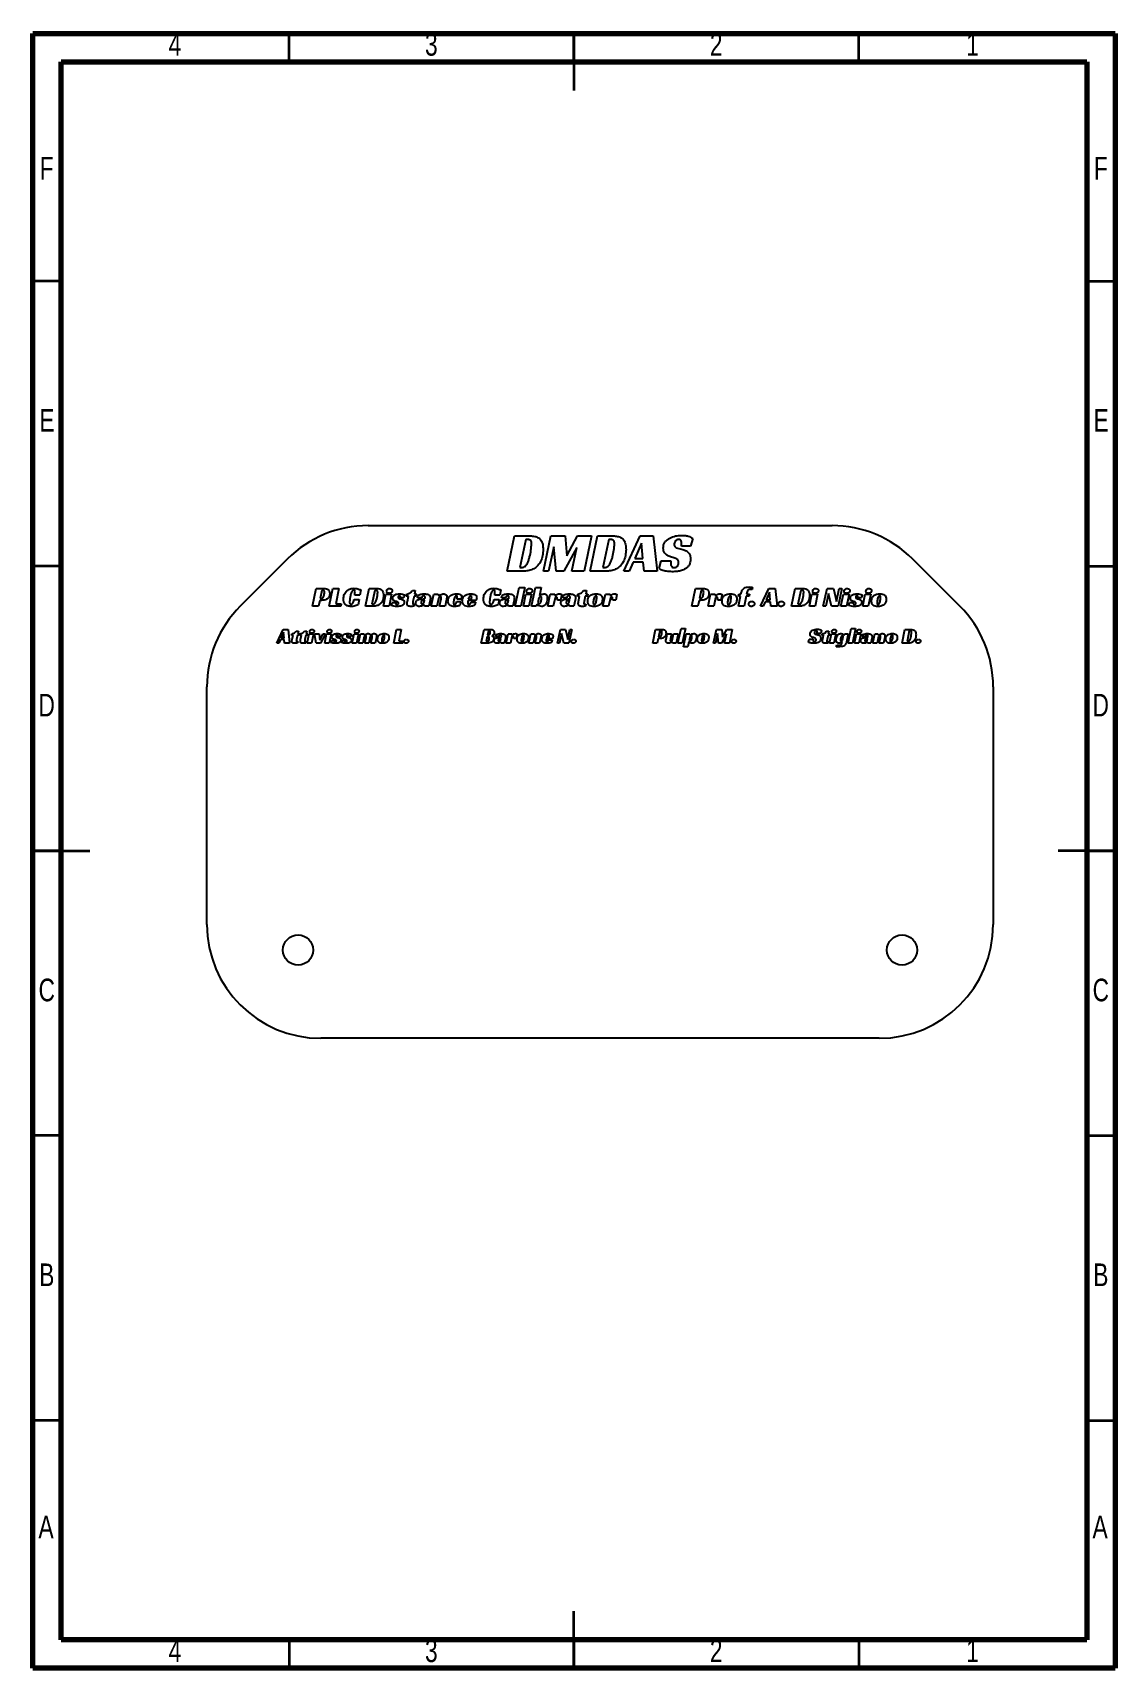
# Model space of a CAD drawing. Header units: millimetres. Extents: x 15 to 205, y 5 to 292.
import ezdxf

# ---------------------------------------------------------------- set-up
doc = ezdxf.new("R2010")
doc.units = ezdxf.units.MM
doc.styles.add('SLDTEXTSTYLE0', font='TXT', dxfattribs={"width": 0.75})

msp = doc.modelspace()

# ---------------------------------------------------------------- texts
at = {"color": 7, "linetype": 'Continuous', "lineweight": 0, "char_height": 3.97, "attachment_point": 2, "style": 'SLDTEXTSTYLE0'}
for s, insert in [('4', (39.96, 292.06)), ('3', (84.96, 292.06)), ('2', (134.96, 292.06)), ('1', (179.96, 292.06)), ('F', (17.46, 270.31)), ('F', (202.46, 270.31)), ('E', (17.51, 226.06)), ('E', (202.51, 226.06)), ('D', (17.45, 176.06)), ('D', (202.45, 176.06)), ('C', (17.46, 126.06)), ('C', (202.46, 126.06)), ('B', (17.47, 76.06)), ('B', (202.47, 76.06)), ('A', (17.34, 31.81)), ('A', (202.34, 31.81)), ('4', (39.96, 10.06)), ('3', (84.96, 10.06)), ('2', (134.96, 10.06)), ('1', (179.96, 10.06))]:
    msp.add_mtext(s, dxfattribs=dict(at, insert=insert))

# ---------------------------------------------------------------- linework, layer by layer
at = {"color": 7, "linetype": 'Continuous', "lineweight": 70}
for p, q in [((15, 5), (15, 292)), ((15, 292), (205, 292)), ((205, 292), (205, 5)), ((20, 10), (20, 287)), ((20, 287), (200, 287)), ((200, 287), (200, 10)), ((200, 10), (20, 10)), ((205, 5), (15, 5))]:
    msp.add_line(p, q, dxfattribs=at)
at = {"color": 7, "linetype": 'Continuous', "lineweight": 35}
for p, q in [((60, 287), (60, 292)), ((110, 287), (110, 292)), ((110, 292), (110, 282)), ((160, 287), (160, 292)), ((20, 248.5), (15, 248.5)), ((200, 248.5), (205, 248.5)), ((20, 198.5), (15, 198.5)), ((200, 198.5), (205, 198.5)), ((20, 148.5), (15, 148.5)), ((15, 148.5), (25, 148.5)), ((205, 148.5), (195, 148.5)), ((200, 148.5), (205, 148.5)), ((20, 98.5), (15, 98.5)), ((200, 98.5), (205, 98.5)), ((20, 48.5), (15, 48.5)), ((200, 48.5), (205, 48.5)), ((110, 5), (110, 15)), ((60, 10), (60, 5)), ((110, 10), (110, 5)), ((160, 10), (160, 5))]:
    msp.add_line(p, q, dxfattribs=at)
at = {"color": 7, "linetype": 'Continuous', "lineweight": 25}
for p, q in [((73.85, 205.59), (155.29, 205.59)), ((98.27, 197.59), (99.58, 203.79)), ((99.58, 203.79), (102.19, 203.79)), ((101.55, 203.13), (100.51, 198.26)), ((102.01, 203.13), (101.55, 203.13)), ((104.65, 197.59), (105.95, 203.79)), ((106.45, 201.89), (105.52, 197.59)), ((105.95, 203.79), (108.43, 203.79)), ((106.89, 197.59), (106.45, 201.89)), ((110.5, 201.75), (108.21, 197.59)), ((108.43, 203.79), (108.73, 200.26)), ((108.73, 200.26), (110.59, 203.79)), ((109.61, 197.59), (110.5, 201.75)), ((110.59, 203.79), (113.08, 203.79)), ((113.08, 203.79), (111.77, 197.59)), ((112.82, 197.59), (114.13, 203.79)), ((114.13, 203.79), (116.74, 203.79)), ((116.1, 203.13), (115.06, 198.26)), ((116.56, 203.13), (116.1, 203.13)), ((118.74, 197.59), (121.6, 203.79)), ((121.87, 202.5), (120.69, 199.84)), ((121.6, 203.79), (123.9, 203.79)), ((122.1, 199.84), (121.87, 202.5)), ((123.9, 203.79), (124.57, 197.59)), ((130.47, 201.99), (128.86, 201.99)), ((130.83, 203.35), (130.47, 201.99)), ((59.71, 199.74), (51.43, 191.45)), ((100.51, 198.26), (100.93, 198.26)), ((115.06, 198.26), (115.48, 198.26)), ((120.37, 199.17), (119.68, 197.59)), ((122.16, 199.17), (120.37, 199.17)), ((120.69, 199.84), (122.1, 199.84)), ((122.3, 197.59), (122.16, 199.17)), ((124.97, 198.08), (125.3, 199.43)), ((125.3, 199.43), (127, 199.43)), ((177.71, 191.45), (169.43, 199.74)), ((101.05, 197.59), (98.27, 197.59)), ((105.52, 197.59), (104.65, 197.59)), ((108.21, 197.59), (106.89, 197.59)), ((111.77, 197.59), (109.61, 197.59)), ((115.6, 197.59), (112.82, 197.59)), ((119.68, 197.59), (118.74, 197.59)), ((124.57, 197.59), (122.3, 197.59)), ((64.11, 191.45), (64.77, 194.55)), ((64.77, 194.55), (65.89, 194.55)), ((65.38, 192.47), (65.16, 191.45)), ((65.66, 192.47), (65.38, 192.47)), ((65.75, 194.22), (65.45, 192.8)), ((65.45, 192.8), (65.67, 192.8)), ((65.97, 194.22), (65.75, 194.22)), ((67.03, 191.45), (67.69, 194.55)), ((67.69, 194.55), (68.74, 194.55)), ((68.74, 194.55), (68.17, 191.86)), ((71.4, 192.63), (72.3, 192.63)), ((72.4, 193.38), (71.53, 193.38)), ((72.3, 192.63), (72.1, 191.71)), ((72.57, 194.29), (72.4, 193.38)), ((73.41, 191.45), (74.07, 194.55)), ((74.07, 194.55), (75.37, 194.55)), ((75.05, 194.22), (74.53, 191.78)), ((75.28, 194.22), (75.05, 194.22)), ((76.55, 191.45), (76.99, 193.56)), ((76.99, 193.56), (77.99, 193.56)), ((77.99, 193.56), (77.54, 191.45)), ((80.16, 192.93), (79.53, 192.93)), ((80.27, 193.43), (80.16, 192.93)), ((80.57, 193.23), (80.64, 193.55)), ((80.95, 193.23), (80.57, 193.23)), ((80.75, 192.25), (80.95, 193.23)), ((81.65, 194.19), (82.15, 194.19)), ((81.94, 193.23), (81.74, 192.27)), ((82.32, 193.23), (81.94, 193.23)), ((82.15, 194.19), (82.01, 193.56)), ((82.01, 193.56), (82.39, 193.56)), ((82.39, 193.56), (82.32, 193.23)), ((82.56, 192.93), (82.65, 193.37)), ((83.27, 192.93), (82.56, 192.93)), ((83.77, 192.48), (83.68, 192.48)), ((83.69, 192.12), (83.77, 192.48)), ((84.76, 192.53), (84.53, 191.45)), ((84.95, 191.45), (85.39, 193.56)), ((85.39, 193.56), (86.18, 193.56)), ((86.26, 192.98), (85.94, 191.45)), ((86.18, 193.56), (86.27, 193.25)), ((86.27, 193.25), (86.3, 193.25)), ((86.39, 191.45), (86.66, 192.73)), ((87.58, 192.4), (87.37, 191.45)), ((90.17, 192.7), (89.51, 192.7)), ((90.31, 193.32), (90.17, 192.7)), ((92.76, 192.44), (91.4, 192.44)), ((91.45, 192.66), (92, 192.66)), ((95.97, 192.63), (96.86, 192.63)), ((96.97, 193.38), (96.09, 193.38)), ((96.86, 192.63), (96.67, 191.71)), ((97.14, 194.29), (96.97, 193.38)), ((97.29, 192.93), (97.38, 193.37)), ((98, 192.93), (97.29, 192.93)), ((98.5, 192.48), (98.41, 192.48)), ((98.42, 192.12), (98.5, 192.48)), ((99.49, 192.53), (99.26, 191.45)), ((99.68, 191.45), (100.37, 194.73)), ((100.37, 194.73), (101.36, 194.73)), ((101.36, 194.73), (100.67, 191.45)), ((101.12, 191.45), (101.56, 193.56)), ((101.56, 193.56), (102.55, 193.56)), ((102.55, 193.56), (102.1, 191.45)), ((102.55, 191.45), (103.24, 194.73)), ((103.24, 194.73), (104.24, 194.73)), ((103.85, 192.92), (103.66, 192.05)), ((104.24, 194.73), (103.92, 193.24)), ((103.92, 193.24), (103.96, 193.24)), ((105.38, 191.45), (105.82, 193.56)), ((105.82, 193.56), (106.62, 193.56)), ((106.68, 192.92), (106.37, 191.45)), ((106.62, 193.56), (106.69, 193.19)), ((106.69, 193.19), (106.72, 193.19)), ((107.62, 192.48), (107.1, 192.48)), ((107.84, 193.5), (107.62, 192.48)), ((108.02, 192.93), (108.12, 193.37)), ((108.73, 192.93), (108.02, 192.93)), ((109.23, 192.48), (109.14, 192.48)), ((109.15, 192.12), (109.23, 192.48)), ((110.22, 192.53), (109.99, 191.45)), ((110.62, 193.23), (110.68, 193.55)), ((110.99, 193.23), (110.62, 193.23)), ((110.79, 192.25), (110.99, 193.23)), ((111.69, 194.19), (112.19, 194.19)), ((111.98, 193.23), (111.79, 192.27)), ((112.37, 193.23), (111.98, 193.23)), ((112.19, 194.19), (112.05, 193.56)), ((112.05, 193.56), (112.43, 193.56)), ((112.43, 193.56), (112.37, 193.23)), ((115.08, 191.45), (115.53, 193.56)), ((115.53, 193.56), (116.32, 193.56)), ((116.38, 192.92), (116.07, 191.45)), ((116.32, 193.56), (116.39, 193.19)), ((116.39, 193.19), (116.42, 193.19)), ((117.32, 192.48), (116.8, 192.48)), ((117.54, 193.5), (117.32, 192.48)), ((130.67, 191.45), (131.33, 194.55)), ((131.33, 194.55), (132.45, 194.55)), ((131.94, 192.47), (131.72, 191.45)), ((132.21, 192.47), (131.94, 192.47)), ((132.31, 194.22), (132, 192.8)), ((132, 192.8), (132.23, 192.8)), ((132.53, 194.22), (132.31, 194.22)), ((133.54, 191.45), (133.98, 193.56)), ((133.98, 193.56), (134.77, 193.56)), ((134.84, 192.92), (134.53, 191.45)), ((134.77, 193.56), (134.85, 193.19)), ((134.85, 193.19), (134.88, 193.19)), ((135.78, 192.48), (135.25, 192.48)), ((136, 193.5), (135.78, 192.48)), ((138.87, 193.23), (138.94, 193.56)), ((139.24, 193.23), (138.87, 193.23)), ((138.87, 191.45), (139.24, 193.23)), ((138.94, 193.56), (139.31, 193.56)), ((139.31, 193.56), (139.35, 193.76)), ((140.23, 193.23), (139.86, 191.45)), ((140.75, 193.23), (140.23, 193.23)), ((140.39, 193.99), (140.3, 193.56)), ((140.3, 193.56), (140.81, 193.56)), ((140.81, 193.56), (140.75, 193.23)), ((141.34, 194.73), (141.26, 194.36)), ((142.75, 191.45), (144.18, 194.55)), ((144.32, 193.9), (143.72, 192.57)), ((143.72, 192.57), (144.43, 192.57)), ((144.18, 194.55), (145.33, 194.55)), ((144.43, 192.57), (144.32, 193.9)), ((145.33, 194.55), (145.66, 191.45)), ((148.19, 191.45), (148.84, 194.55)), ((148.84, 194.55), (150.15, 194.55)), ((149.83, 194.22), (149.31, 191.78)), ((150.06, 194.22), (149.83, 194.22)), ((151.33, 191.45), (151.77, 193.56)), ((151.77, 193.56), (152.76, 193.56)), ((152.76, 193.56), (152.31, 191.45)), ((153.75, 191.45), (154.41, 194.55)), ((154.67, 193.66), (154.19, 191.45)), ((154.41, 194.55), (155.57, 194.55)), ((155.21, 191.45), (154.67, 193.66)), ((155.57, 194.55), (156.08, 192.27)), ((156.08, 192.27), (156.56, 194.55)), ((157, 194.55), (156.34, 191.45)), ((156.56, 194.55), (157, 194.55)), ((156.85, 191.45), (157.29, 193.56)), ((157.29, 193.56), (158.29, 193.56)), ((158.29, 193.56), (157.83, 191.45)), ((160.46, 192.93), (159.82, 192.93)), ((160.57, 193.43), (160.46, 192.93)), ((160.67, 191.45), (161.11, 193.56)), ((161.11, 193.56), (162.1, 193.56)), ((162.1, 193.56), (161.65, 191.45)), ((65.16, 191.45), (64.11, 191.45)), ((69.07, 191.45), (67.03, 191.45)), ((68.17, 191.86), (69.15, 191.86)), ((69.15, 191.86), (69.07, 191.45)), ((74.8, 191.45), (73.41, 191.45)), ((74.53, 191.78), (74.74, 191.78)), ((77.54, 191.45), (76.55, 191.45)), ((77.95, 191.58), (78.06, 192.07)), ((78.06, 192.07), (78.71, 192.07)), ((82.02, 191.78), (81.95, 191.46)), ((83.66, 191.76), (83.63, 191.76)), ((83.75, 191.45), (83.66, 191.76)), ((84.53, 191.45), (83.75, 191.45)), ((85.94, 191.45), (84.95, 191.45)), ((87.37, 191.45), (86.39, 191.45)), ((89.43, 192.25), (90.12, 192.25)), ((90.12, 192.25), (89.98, 191.56)), ((91.93, 192.16), (92.72, 192.16)), ((92.72, 192.16), (92.6, 191.64)), ((98.39, 191.76), (98.36, 191.76)), ((98.48, 191.45), (98.39, 191.76)), ((99.26, 191.45), (98.48, 191.45)), ((100.67, 191.45), (99.68, 191.45)), ((102.1, 191.45), (101.12, 191.45)), ((103.34, 191.45), (102.55, 191.45)), ((103.56, 191.77), (103.34, 191.45)), ((103.59, 191.77), (103.56, 191.77)), ((106.37, 191.45), (105.38, 191.45)), ((109.12, 191.76), (109.1, 191.76)), ((109.21, 191.45), (109.12, 191.76)), ((109.99, 191.45), (109.21, 191.45)), ((112.07, 191.78), (111.99, 191.46)), ((116.07, 191.45), (115.08, 191.45)), ((131.72, 191.45), (130.67, 191.45)), ((134.53, 191.45), (133.54, 191.45)), ((139.86, 191.45), (138.87, 191.45)), ((143.22, 191.45), (142.75, 191.45)), ((143.56, 192.24), (143.22, 191.45)), ((144.46, 192.24), (143.56, 192.24)), ((144.53, 191.45), (144.46, 192.24)), ((145.66, 191.45), (144.53, 191.45)), ((149.58, 191.45), (148.19, 191.45)), ((149.31, 191.78), (149.52, 191.78)), ((152.31, 191.45), (151.33, 191.45)), ((154.19, 191.45), (153.75, 191.45)), ((156.34, 191.45), (155.21, 191.45)), ((157.83, 191.45), (156.85, 191.45)), ((158.25, 191.58), (158.36, 192.07)), ((158.36, 192.07), (159.01, 192.07)), ((161.65, 191.45), (160.67, 191.45)), ((57.82, 184.96), (58.94, 187.37)), ((59.04, 186.87), (58.58, 185.84)), ((58.94, 187.37), (59.83, 187.37)), ((59.13, 185.84), (59.04, 186.87)), ((59.83, 187.37), (60.09, 184.96)), ((61.23, 187.09), (61.62, 187.09)), ((61.62, 187.09), (61.51, 186.6)), ((62.7, 187.09), (63.09, 187.09)), ((63.09, 187.09), (62.98, 186.6)), ((78.37, 184.96), (78.87, 187.37)), ((78.87, 187.37), (79.69, 187.37)), ((79.69, 187.37), (79.25, 185.28)), ((93.7, 184.96), (94.21, 187.37)), ((94.21, 187.37), (95.2, 187.37)), ((94.97, 187.11), (94.81, 186.36)), ((95.09, 187.11), (94.97, 187.11)), ((107.11, 184.96), (107.62, 187.37)), ((107.82, 186.68), (107.45, 184.96)), ((107.62, 187.37), (108.52, 187.37)), ((108.24, 184.96), (107.82, 186.68)), ((108.52, 187.37), (108.92, 185.6)), ((108.92, 185.6), (109.29, 187.37)), ((109.64, 187.37), (109.12, 184.96)), ((109.29, 187.37), (109.64, 187.37)), ((123.81, 184.96), (124.32, 187.37)), ((124.32, 187.37), (125.19, 187.37)), ((125.08, 187.11), (124.85, 186.01)), ((125.25, 187.11), (125.08, 187.11)), ((128.24, 184.96), (128.78, 187.51)), ((128.78, 187.51), (129.55, 187.51)), ((129.55, 187.51), (129.01, 184.96)), ((134.5, 184.96), (135.01, 187.37)), ((135.2, 186.64), (134.84, 184.96)), ((135.01, 187.37), (135.97, 187.37)), ((135.37, 184.96), (135.2, 186.64)), ((135.97, 187.37), (136.09, 186)), ((136.09, 186), (136.81, 187.37)), ((136.81, 187.37), (137.78, 187.37)), ((137.78, 187.37), (137.27, 184.96)), ((153.31, 186.67), (152.68, 186.67)), ((153.45, 187.2), (153.31, 186.67)), ((154.35, 187.09), (154.74, 187.09)), ((154.74, 187.09), (154.63, 186.6)), ((158.11, 184.96), (158.64, 187.51)), ((158.64, 187.51), (159.42, 187.51)), ((159.42, 187.51), (158.88, 184.96)), ((167.58, 184.96), (168.09, 187.37)), ((168.09, 187.37), (169.1, 187.37)), ((168.85, 187.11), (168.45, 185.22)), ((169.03, 187.11), (168.85, 187.11)), ((58.19, 184.96), (57.82, 184.96)), ((58.46, 185.58), (58.19, 184.96)), ((59.16, 185.58), (58.46, 185.58)), ((58.58, 185.84), (59.13, 185.84)), ((59.21, 184.96), (59.16, 185.58)), ((60.09, 184.96), (59.21, 184.96)), ((60.39, 186.35), (60.45, 186.59)), ((60.69, 186.35), (60.39, 186.35)), ((60.53, 185.59), (60.69, 186.35)), ((61.46, 186.35), (61.3, 185.6)), ((61.75, 186.35), (61.46, 186.35)), ((61.52, 185.22), (61.46, 184.97)), ((61.51, 186.6), (61.8, 186.6)), ((61.8, 186.6), (61.75, 186.35)), ((61.86, 186.35), (61.91, 186.59)), ((62.15, 186.35), (61.86, 186.35)), ((62, 185.59), (62.15, 186.35)), ((62.92, 186.35), (62.77, 185.6)), ((63.22, 186.35), (62.92, 186.35)), ((62.99, 185.22), (62.93, 184.97)), ((62.98, 186.6), (63.27, 186.6)), ((63.17, 184.96), (63.51, 186.6)), ((63.93, 184.96), (63.17, 184.96)), ((63.27, 186.6), (63.22, 186.35)), ((63.51, 186.6), (64.29, 186.6)), ((64.29, 186.6), (63.93, 184.96)), ((64.46, 186.6), (65.26, 186.6)), ((64.72, 184.96), (64.46, 186.6)), ((65.51, 184.96), (64.72, 184.96)), ((65.26, 186.6), (65.42, 185.48)), ((65.42, 185.48), (65.97, 186.6)), ((66.37, 186.6), (65.51, 184.96)), ((65.97, 186.6), (66.37, 186.6)), ((66.24, 184.96), (66.59, 186.6)), ((67.01, 184.96), (66.24, 184.96)), ((66.59, 186.6), (67.36, 186.6)), ((67.36, 186.6), (67.01, 184.96)), ((67.33, 185.06), (67.41, 185.45)), ((67.41, 185.45), (67.92, 185.45)), ((69.05, 186.12), (68.56, 186.12)), ((69.13, 186.5), (69.05, 186.12)), ((69.18, 185.06), (69.26, 185.45)), ((69.26, 185.45), (69.77, 185.45)), ((70.9, 186.12), (70.41, 186.12)), ((70.98, 186.5), (70.9, 186.12)), ((71.06, 184.96), (71.41, 186.6)), ((71.83, 184.96), (71.06, 184.96)), ((71.41, 186.6), (72.18, 186.6)), ((72.18, 186.6), (71.83, 184.96)), ((72.18, 184.96), (72.52, 186.6)), ((72.95, 184.96), (72.18, 184.96)), ((72.52, 186.6), (73.14, 186.6)), ((73.2, 186.15), (72.95, 184.96)), ((73.14, 186.6), (73.21, 186.36)), ((73.21, 186.36), (73.23, 186.36)), ((73.3, 184.96), (73.51, 185.96)), ((74.01, 184.96), (73.3, 184.96)), ((74.25, 186.15), (74.01, 184.96)), ((74.25, 186.36), (74.28, 186.36)), ((74.36, 184.96), (74.56, 185.96)), ((75.1, 184.96), (74.36, 184.96)), ((75.26, 185.7), (75.1, 184.96)), ((79.95, 184.96), (78.37, 184.96)), ((79.25, 185.28), (80.01, 185.28)), ((80.01, 185.28), (79.95, 184.96)), ((94.82, 184.96), (93.7, 184.96)), ((94.75, 186.1), (94.56, 185.22)), ((94.56, 185.22), (94.71, 185.22)), ((94.89, 186.1), (94.75, 186.1)), ((94.81, 186.36), (94.99, 186.36)), ((96.24, 186.11), (96.31, 186.45)), ((96.79, 186.11), (96.24, 186.11)), ((97.1, 185.2), (97.07, 185.2)), ((97.16, 184.96), (97.1, 185.2)), ((97.18, 185.77), (97.11, 185.77)), ((97.12, 185.48), (97.18, 185.77)), ((97.77, 184.96), (97.16, 184.96)), ((97.95, 185.8), (97.77, 184.96)), ((98.1, 184.96), (98.44, 186.6)), ((98.87, 184.96), (98.1, 184.96)), ((98.44, 186.6), (99.06, 186.6)), ((99.11, 186.1), (98.87, 184.96)), ((99.06, 186.6), (99.11, 186.32)), ((99.11, 186.32), (99.14, 186.32)), ((99.84, 185.77), (99.43, 185.77)), ((100.01, 186.55), (99.84, 185.77)), ((102.08, 184.96), (102.42, 186.6)), ((102.85, 184.96), (102.08, 184.96)), ((102.42, 186.6), (103.04, 186.6)), ((103.1, 186.15), (102.85, 184.96)), ((103.04, 186.6), (103.11, 186.36)), ((103.11, 186.36), (103.13, 186.36)), ((103.2, 184.96), (103.41, 185.96)), ((103.97, 184.96), (103.2, 184.96)), ((104.12, 185.7), (103.97, 184.96)), ((106.2, 185.73), (105.14, 185.73)), ((105.18, 185.91), (105.61, 185.91)), ((105.55, 185.52), (106.17, 185.52)), ((106.17, 185.52), (106.07, 185.11)), ((107.45, 184.96), (107.11, 184.96)), ((109.12, 184.96), (108.24, 184.96)), ((124.62, 184.96), (123.81, 184.96)), ((124.79, 185.75), (124.62, 184.96)), ((125.01, 185.75), (124.79, 185.75)), ((124.85, 186.01), (125.02, 186.01)), ((126.21, 185.86), (126.37, 186.6)), ((126.37, 186.6), (127.14, 186.6)), ((127.14, 186.6), (126.95, 185.71)), ((127.23, 185.21), (127.21, 185.21)), ((127.23, 185.42), (127.49, 186.6)), ((127.3, 184.96), (127.23, 185.21)), ((127.91, 184.96), (127.3, 184.96)), ((127.49, 186.6), (128.26, 186.6)), ((128.26, 186.6), (127.91, 184.96)), ((129.01, 184.96), (128.24, 184.96)), ((129.22, 184.33), (129.7, 186.6)), ((129.99, 184.33), (129.22, 184.33)), ((129.7, 186.6), (130.32, 186.6)), ((130.18, 185.21), (129.99, 184.33)), ((130.21, 185.21), (130.18, 185.21)), ((130.37, 186.12), (130.22, 185.42)), ((130.32, 186.6), (130.38, 186.36)), ((130.38, 186.36), (130.41, 186.36)), ((134.84, 184.96), (134.5, 184.96)), ((135.88, 184.96), (135.37, 184.96)), ((136.78, 186.58), (135.88, 184.96)), ((136.43, 184.96), (136.78, 186.58)), ((137.27, 184.96), (136.43, 184.96)), ((151.17, 185.15), (151.3, 185.68)), ((151.3, 185.68), (151.96, 185.68)), ((153.52, 186.35), (153.57, 186.59)), ((153.81, 186.35), (153.52, 186.35)), ((153.65, 185.59), (153.81, 186.35)), ((154.58, 186.35), (154.43, 185.6)), ((154.88, 186.35), (154.58, 186.35)), ((154.64, 185.22), (154.59, 184.97)), ((154.63, 186.6), (154.93, 186.6)), ((154.82, 184.96), (155.17, 186.6)), ((155.59, 184.96), (154.82, 184.96)), ((154.93, 186.6), (154.88, 186.35)), ((155.17, 186.6), (155.94, 186.6)), ((155.94, 186.6), (155.59, 184.96)), ((156.04, 184.34), (156.11, 184.61)), ((157.03, 184.99), (157.07, 185.24)), ((157.07, 185.24), (157.04, 185.24)), ((157.12, 185.48), (157.26, 186.14)), ((157.33, 186.36), (157.35, 186.36)), ((157.35, 186.36), (157.52, 186.6)), ((157.52, 186.6), (158.13, 186.6)), ((158.13, 186.6), (157.82, 185.13)), ((158.88, 184.96), (158.11, 184.96)), ((159.23, 184.96), (159.57, 186.6)), ((159.99, 184.96), (159.23, 184.96)), ((159.57, 186.6), (160.34, 186.6)), ((160.34, 186.6), (159.99, 184.96)), ((160.58, 186.11), (160.65, 186.45)), ((161.13, 186.11), (160.58, 186.11)), ((161.44, 185.2), (161.42, 185.2)), ((161.51, 184.96), (161.44, 185.2)), ((161.52, 185.77), (161.45, 185.77)), ((161.46, 185.48), (161.52, 185.77)), ((162.11, 184.96), (161.51, 184.96)), ((162.29, 185.8), (162.11, 184.96)), ((162.44, 184.96), (162.78, 186.6)), ((163.21, 184.96), (162.44, 184.96)), ((162.78, 186.6), (163.4, 186.6)), ((163.46, 186.15), (163.21, 184.96)), ((163.4, 186.6), (163.47, 186.36)), ((163.47, 186.36), (163.49, 186.36)), ((163.56, 184.96), (163.77, 185.96)), ((164.33, 184.96), (163.56, 184.96)), ((164.48, 185.7), (164.33, 184.96)), ((168.66, 184.96), (167.58, 184.96)), ((168.45, 185.22), (168.61, 185.22)), ((45.57, 135.59), (45.57, 177.31)), ((183.57, 177.31), (183.57, 135.59)), ((163.57, 115.59), (65.57, 115.59))]:
    msp.add_line(p, q, dxfattribs=at)
for centre in [(61.57, 131.09), (167.57, 131.09)]:
    msp.add_circle(centre, 2.65, dxfattribs=at)
for centre, start, end in [((73.85, 185.59), 90, 135), ((155.29, 185.59), 45, 90), ((65.57, 177.31), 135, 180), ((163.57, 177.31), 0, 45), ((65.57, 135.59), 180, 270), ((163.57, 135.59), 270, 0)]:
    msp.add_arc(centre, 20, start, end, dxfattribs=at)
for points, knots in [([(125.66, 201.65), (125.68, 201.84), (125.7, 202.2), (125.95, 202.71), (126.33, 203.11), (126.94, 203.52), (127.82, 203.82), (128.55, 203.86), (128.92, 203.88)], [0, 0, 0, 0, 0.124991, 0.249687, 0.374817, 0.499948, 0.749713, 1, 1, 1, 1]), ([(128.92, 203.88), (129.1, 203.88), (129.48, 203.86), (130, 203.76), (130.46, 203.59), (130.7, 203.43), (130.83, 203.35)], [0, 0, 0, 0, 0.280169, 0.560199, 0.780308, 1, 1, 1, 1]), ([(100.93, 198.26), (101.03, 198.27), (101.23, 198.29), (101.55, 198.55), (101.83, 198.97), (102.06, 199.53), (102.28, 200.3), (102.46, 201.28), (102.53, 202.08), (102.56, 202.48)], [0, 0, 0, 0, 0.0622181, 0.1245536, 0.2493637, 0.3744382, 0.4995547, 0.7498048, 1, 1, 1, 1]), ([(104.58, 201.4), (104.56, 201.03), (104.52, 200.3), (104.18, 199.24), (103.55, 198.41), (102.75, 197.89), (101.92, 197.63), (101.34, 197.6), (101.05, 197.59)], [0, 0, 0, 0, 0.1869156, 0.3735163, 0.5597882, 0.7064536, 0.8530865, 1, 1, 1, 1]), ([(102.56, 202.48), (102.55, 202.57), (102.54, 202.75), (102.44, 203), (102.23, 203.12), (102.08, 203.12), (102.01, 203.13)], [0, 0, 0, 0, 0.280929, 0.56005, 0.779265, 1, 1, 1, 1]), ([(102.19, 203.79), (102.43, 203.78), (102.92, 203.76), (103.64, 203.57), (104.25, 203.06), (104.55, 202.26), (104.57, 201.69), (104.58, 201.4)], [0, 0, 0, 0, 0.187316, 0.374068, 0.559833, 0.779357, 1, 1, 1, 1]), ([(115.48, 198.26), (115.58, 198.27), (115.78, 198.29), (116.1, 198.55), (116.38, 198.97), (116.61, 199.53), (116.83, 200.3), (117.01, 201.28), (117.08, 202.08), (117.11, 202.48)], [0, 0, 0, 0, 0.062218, 0.124554, 0.249364, 0.374438, 0.499555, 0.749805, 1, 1, 1, 1]), ([(119.13, 201.4), (119.11, 201.03), (119.07, 200.3), (118.73, 199.24), (118.1, 198.41), (117.3, 197.89), (116.47, 197.63), (115.89, 197.6), (115.6, 197.59)], [0, 0, 0, 0, 0.186916, 0.373516, 0.559788, 0.706454, 0.853087, 1, 1, 1, 1]), ([(117.11, 202.48), (117.1, 202.57), (117.09, 202.75), (116.99, 203), (116.78, 203.12), (116.64, 203.12), (116.56, 203.13)], [0, 0, 0, 0, 0.280929, 0.56005, 0.779265, 1, 1, 1, 1]), ([(116.74, 203.79), (116.98, 203.78), (117.47, 203.76), (118.19, 203.57), (118.8, 203.06), (119.1, 202.26), (119.12, 201.69), (119.13, 201.4)], [0, 0, 0, 0, 0.187316, 0.374068, 0.559833, 0.779357, 1, 1, 1, 1]), ([(127.12, 200.08), (126.91, 200.14), (126.49, 200.26), (125.99, 200.63), (125.69, 201.13), (125.67, 201.48), (125.66, 201.65)], [0, 0, 0, 0, 0.280996, 0.560153, 0.779838, 1, 1, 1, 1]), ([(128.4, 203.17), (128.28, 203.15), (128.03, 203.11), (127.77, 202.85), (127.61, 202.57), (127.59, 202.37), (127.59, 202.27)], [0, 0, 0, 0, 0.278247, 0.558479, 0.779322, 1, 1, 1, 1]), ([(127.59, 202.27), (127.59, 202.19), (127.6, 202.03), (127.8, 201.76), (128.18, 201.6), (128.64, 201.49), (128.95, 201.41), (129.11, 201.37)], [0, 0, 0, 0, 0.124974, 0.249241, 0.498504, 0.749197, 1, 1, 1, 1]), ([(128.89, 202.39), (128.88, 202.57), (128.87, 202.79), (128.75, 203.03), (128.66, 203.12), (128.53, 203.17), (128.44, 203.17), (128.4, 203.17)], [0, 0, 0, 0, 0.499349, 0.624653, 0.749907, 0.874744, 1, 1, 1, 1]), ([(128.86, 201.99), (128.87, 202.07), (128.89, 202.2), (128.89, 202.34), (128.89, 202.39)], [0, 0, 0, 0, 0.559879, 1, 1, 1, 1]), ([(129.11, 201.37), (129.32, 201.31), (129.73, 201.18), (130.21, 200.77), (130.43, 200.24), (130.44, 199.89), (130.45, 199.72)], [0, 0, 0, 0, 0.280803, 0.559413, 0.77939, 1, 1, 1, 1]), ([(127, 199.43), (127, 199.34), (126.98, 199.18), (126.98, 199.02), (126.97, 198.95)], [0, 0, 0, 0, 0.56, 1, 1, 1, 1]), ([(126.97, 198.95), (126.98, 198.85), (127, 198.65), (127.12, 198.39), (127.33, 198.24), (127.49, 198.23), (127.57, 198.22)], [0, 0, 0, 0, 0.280742, 0.560528, 0.780074, 1, 1, 1, 1]), ([(128.37, 199.14), (128.37, 199.21), (128.36, 199.35), (128.22, 199.61), (127.92, 199.81), (127.52, 199.95), (127.25, 200.04), (127.12, 200.08)], [0, 0, 0, 0, 0.12507, 0.249863, 0.498783, 0.749273, 1, 1, 1, 1]), ([(130.45, 199.72), (130.44, 199.54), (130.42, 199.17), (130.22, 198.65), (129.86, 198.22), (129.35, 197.87), (128.71, 197.64), (127.98, 197.52), (127.49, 197.51), (127.25, 197.5)], [0, 0, 0, 0, 0.125046, 0.249831, 0.374711, 0.49964, 0.666242, 0.833097, 1, 1, 1, 1]), ([(127.57, 198.22), (127.69, 198.24), (127.95, 198.28), (128.2, 198.55), (128.34, 198.84), (128.36, 199.04), (128.37, 199.14)], [0, 0, 0, 0, 0.278267, 0.558198, 0.779126, 1, 1, 1, 1]), ([(125.41, 197.79), (125.32, 197.83), (125.16, 197.9), (125.03, 198.03), (124.97, 198.08)], [0, 0, 0, 0, 0.560281, 1, 1, 1, 1]), ([(127.25, 197.5), (126.9, 197.51), (126.27, 197.52), (125.68, 197.71), (125.41, 197.79)], [0, 0, 0, 0, 0.560142, 1, 1, 1, 1]), ([(67.14, 193.71), (67.12, 193.5), (67.08, 193.09), (66.64, 192.66), (66.14, 192.49), (65.82, 192.47), (65.66, 192.47)], [0, 0, 0, 0, 0.279802, 0.55788, 0.778685, 1, 1, 1, 1]), ([(65.67, 192.8), (65.73, 192.81), (65.84, 192.82), (65.99, 193), (66.16, 193.35), (66.19, 193.68), (66.2, 193.91)], [0, 0, 0, 0, 0.124285, 0.249219, 0.499551, 1, 1, 1, 1]), ([(65.89, 194.55), (66.03, 194.55), (66.32, 194.54), (66.68, 194.47), (66.93, 194.32), (67.11, 194.08), (67.13, 193.86), (67.14, 193.71)], [0, 0, 0, 0, 0.250971, 0.50093, 0.626011, 0.751045, 1, 1, 1, 1]), ([(66.2, 193.91), (66.2, 193.98), (66.2, 194.08), (66.13, 194.17), (66.07, 194.21), (66.01, 194.22), (65.97, 194.22)], [0, 0, 0, 0, 0.498859, 0.624222, 0.749931, 1, 1, 1, 1]), ([(69.53, 192.68), (69.56, 192.96), (69.61, 193.52), (70.09, 194.19), (70.74, 194.55), (71.18, 194.58), (71.4, 194.59)], [0, 0, 0, 0, 0.280214, 0.559281, 0.779479, 1, 1, 1, 1]), ([(70.89, 191.41), (70.69, 191.42), (70.29, 191.44), (69.78, 191.72), (69.55, 192.21), (69.54, 192.52), (69.53, 192.68)], [0, 0, 0, 0, 0.28096, 0.559394, 0.779005, 1, 1, 1, 1]), ([(71.37, 194.26), (71.32, 194.26), (71.22, 194.24), (71.08, 194.1), (70.9, 193.81), (70.69, 193.16), (70.65, 192.58), (70.61, 192.2)], [0, 0, 0, 0, 0.062118, 0.124502, 0.249434, 0.499682, 1, 1, 1, 1]), ([(70.86, 191.77), (70.91, 191.77), (71, 191.79), (71.13, 191.91), (71.3, 192.19), (71.36, 192.45), (71.4, 192.63)], [0, 0, 0, 0, 0.124207, 0.249251, 0.498985, 1, 1, 1, 1]), ([(71.57, 193.96), (71.56, 194.03), (71.56, 194.12), (71.51, 194.21), (71.46, 194.25), (71.4, 194.26), (71.37, 194.26)], [0, 0, 0, 0, 0.4993921, 0.6252032, 0.7508533, 1, 1, 1, 1]), ([(71.4, 194.59), (71.63, 194.58), (72.04, 194.55), (72.41, 194.37), (72.57, 194.29)], [0, 0, 0, 0, 0.559543, 1, 1, 1, 1]), ([(71.53, 193.38), (71.54, 193.49), (71.55, 193.68), (71.56, 193.87), (71.57, 193.96)], [0, 0, 0, 0, 0.560011, 1, 1, 1, 1]), ([(74.74, 191.78), (74.79, 191.79), (74.89, 191.8), (75.05, 191.93), (75.24, 192.23), (75.46, 192.9), (75.52, 193.5), (75.55, 193.89)], [0, 0, 0, 0, 0.062279, 0.124676, 0.249608, 0.499624, 1, 1, 1, 1]), ([(76.57, 193.35), (76.56, 193.17), (76.54, 192.8), (76.36, 192.27), (76.01, 191.81), (75.45, 191.49), (75.02, 191.46), (74.8, 191.45)], [0, 0, 0, 0, 0.18716, 0.374005, 0.56052, 0.779909, 1, 1, 1, 1]), ([(75.55, 193.89), (75.55, 193.94), (75.55, 194.03), (75.5, 194.15), (75.39, 194.21), (75.32, 194.22), (75.28, 194.22)], [0, 0, 0, 0, 0.2809293, 0.5600504, 0.779265, 1, 1, 1, 1]), ([(75.37, 194.55), (75.55, 194.54), (75.92, 194.53), (76.38, 194.24), (76.55, 193.78), (76.56, 193.5), (76.57, 193.35)], [0, 0, 0, 0, 0.281363, 0.558326, 0.778602, 1, 1, 1, 1]), ([(77.12, 194.09), (77.13, 194.17), (77.15, 194.31), (77.35, 194.51), (77.54, 194.54), (77.66, 194.55)], [0, 0, 0, 0, 0.280032, 0.55997, 1, 1, 1, 1]), ([(77.57, 193.7), (77.51, 193.7), (77.38, 193.71), (77.22, 193.8), (77.13, 193.94), (77.12, 194.04), (77.12, 194.09)], [0, 0, 0, 0, 0.280652, 0.560407, 0.779572, 1, 1, 1, 1]), ([(78.11, 194.16), (78.1, 194.09), (78.08, 193.94), (77.92, 193.79), (77.75, 193.71), (77.63, 193.7), (77.57, 193.7)], [0, 0, 0, 0, 0.27852, 0.558234, 0.779, 1, 1, 1, 1]), ([(77.66, 194.55), (77.72, 194.54), (77.85, 194.53), (78.01, 194.45), (78.1, 194.31), (78.11, 194.21), (78.11, 194.16)], [0, 0, 0, 0, 0.2805983, 0.5603993, 0.7796462, 1, 1, 1, 1]), ([(78.2, 192.85), (78.2, 192.92), (78.21, 193.05), (78.33, 193.28), (78.6, 193.48), (78.98, 193.59), (79.24, 193.6), (79.38, 193.61)], [0, 0, 0, 0, 0.125215, 0.250205, 0.498862, 0.749139, 1, 1, 1, 1]), ([(78.66, 192.29), (78.59, 192.31), (78.45, 192.36), (78.29, 192.5), (78.2, 192.67), (78.2, 192.79), (78.2, 192.85)], [0, 0, 0, 0, 0.280485, 0.559697, 0.779634, 1, 1, 1, 1]), ([(79.39, 193.27), (79.35, 193.27), (79.28, 193.25), (79.19, 193.19), (79.14, 193.1), (79.14, 193.04), (79.14, 193.02)], [0, 0, 0, 0, 0.278637, 0.559185, 0.779483, 1, 1, 1, 1]), ([(79.14, 193.02), (79.14, 192.99), (79.14, 192.94), (79.2, 192.85), (79.36, 192.78), (79.51, 192.75), (79.61, 192.73)], [0, 0, 0, 0, 0.124982, 0.249442, 0.498836, 1, 1, 1, 1]), ([(79.38, 193.61), (79.55, 193.6), (79.86, 193.59), (80.14, 193.48), (80.27, 193.43)], [0, 0, 0, 0, 0.560238, 1, 1, 1, 1]), ([(79.54, 193.04), (79.54, 193.09), (79.53, 193.16), (79.49, 193.23), (79.45, 193.27), (79.41, 193.27), (79.39, 193.27)], [0, 0, 0, 0, 0.500047, 0.62586, 0.751175, 1, 1, 1, 1]), ([(79.53, 192.93), (79.53, 192.95), (79.54, 192.99), (79.54, 193.02), (79.54, 193.04)], [0, 0, 0, 0, 0.560163, 1, 1, 1, 1]), ([(79.61, 192.73), (79.69, 192.7), (79.86, 192.66), (80.06, 192.53), (80.18, 192.33), (80.19, 192.2), (80.19, 192.13)], [0, 0, 0, 0, 0.280976, 0.5604688, 0.7799521, 1, 1, 1, 1]), ([(80.64, 193.55), (80.87, 193.61), (81.27, 193.72), (81.53, 194.05), (81.65, 194.19)], [0, 0, 0, 0, 0.558766, 1, 1, 1, 1]), ([(82.24, 192), (82.25, 192.08), (82.26, 192.25), (82.45, 192.52), (82.84, 192.69), (83.33, 192.71), (83.66, 192.71), (83.82, 192.71)], [0, 0, 0, 0, 0.125031, 0.24951, 0.498144, 0.748746, 1, 1, 1, 1]), ([(82.65, 193.37), (82.85, 193.45), (83.2, 193.59), (83.57, 193.6), (83.74, 193.61)], [0, 0, 0, 0, 0.559426, 1, 1, 1, 1]), ([(83.68, 192.48), (83.61, 192.48), (83.47, 192.47), (83.3, 192.39), (83.18, 192.25), (83.17, 192.14), (83.16, 192.08)], [0, 0, 0, 0, 0.2807862, 0.5603538, 0.7801423, 1, 1, 1, 1]), ([(83.62, 193.27), (83.57, 193.27), (83.47, 193.26), (83.32, 193.13), (83.29, 193.01), (83.27, 192.93)], [0, 0, 0, 0, 0.280806, 0.559674, 1, 1, 1, 1]), ([(83.86, 193.02), (83.86, 193.06), (83.85, 193.13), (83.8, 193.23), (83.71, 193.27), (83.65, 193.27), (83.62, 193.27)], [0, 0, 0, 0, 0.280479, 0.559323, 0.778944, 1, 1, 1, 1]), ([(83.74, 193.61), (83.86, 193.6), (84.1, 193.6), (84.4, 193.53), (84.61, 193.4), (84.77, 193.22), (84.79, 193.03), (84.8, 192.91)], [0, 0, 0, 0, 0.250945, 0.501195, 0.626398, 0.751407, 1, 1, 1, 1]), ([(83.82, 192.71), (83.83, 192.77), (83.85, 192.87), (83.86, 192.98), (83.86, 193.02)], [0, 0, 0, 0, 0.560155, 1, 1, 1, 1]), ([(84.8, 192.91), (84.79, 192.84), (84.79, 192.71), (84.77, 192.58), (84.76, 192.53)], [0, 0, 0, 0, 0.559923, 1, 1, 1, 1]), ([(86.55, 193.15), (86.52, 193.15), (86.45, 193.14), (86.36, 193.07), (86.3, 193.01), (86.26, 192.98)], [0, 0, 0, 0, 0.279273, 0.559135, 1, 1, 1, 1]), ([(86.3, 193.25), (86.34, 193.28), (86.41, 193.35), (86.49, 193.4), (86.53, 193.42)], [0, 0, 0, 0, 0.559858, 1, 1, 1, 1]), ([(86.53, 193.42), (86.63, 193.48), (86.82, 193.58), (87.03, 193.6), (87.12, 193.61)], [0, 0, 0, 0, 0.560355, 1, 1, 1, 1]), ([(86.69, 192.98), (86.69, 193.01), (86.69, 193.05), (86.66, 193.11), (86.6, 193.15), (86.57, 193.15), (86.55, 193.15)], [0, 0, 0, 0, 0.280489, 0.560115, 0.779772, 1, 1, 1, 1]), ([(86.66, 192.73), (86.67, 192.78), (86.68, 192.86), (86.69, 192.95), (86.69, 192.98)], [0, 0, 0, 0, 0.560302, 1, 1, 1, 1]), ([(87.12, 193.61), (87.2, 193.6), (87.36, 193.59), (87.56, 193.48), (87.69, 193.31), (87.7, 193.19), (87.7, 193.12)], [0, 0, 0, 0, 0.280742, 0.560609, 0.780051, 1, 1, 1, 1]), ([(87.7, 193.12), (87.69, 192.99), (87.65, 192.75), (87.6, 192.51), (87.58, 192.4)], [0, 0, 0, 0, 0.559699, 1, 1, 1, 1]), ([(87.88, 192.35), (87.9, 192.56), (87.95, 192.97), (88.38, 193.4), (88.89, 193.59), (89.21, 193.6), (89.37, 193.61)], [0, 0, 0, 0, 0.279456, 0.558011, 0.778741, 1, 1, 1, 1]), ([(89.38, 193.27), (89.32, 193.26), (89.2, 193.23), (89.06, 193.03), (88.9, 192.66), (88.87, 192.3), (88.85, 192.06)], [0, 0, 0, 0, 0.123513, 0.24863, 0.499158, 1, 1, 1, 1]), ([(89.37, 193.61), (89.56, 193.6), (89.83, 193.6), (90.15, 193.48), (90.25, 193.38), (90.31, 193.32)], [0, 0, 0, 0, 0.560339, 0.780161, 1, 1, 1, 1]), ([(89.52, 192.98), (89.52, 193.05), (89.52, 193.12), (89.49, 193.21), (89.47, 193.25), (89.42, 193.27), (89.39, 193.27), (89.38, 193.27)], [0, 0, 0, 0, 0.499862, 0.625104, 0.749982, 0.875009, 1, 1, 1, 1]), ([(89.51, 192.7), (89.51, 192.75), (89.52, 192.85), (89.52, 192.94), (89.52, 192.98)], [0, 0, 0, 0, 0.560026, 1, 1, 1, 1]), ([(90.4, 192.33), (90.42, 192.55), (90.46, 192.98), (90.92, 193.42), (91.44, 193.59), (91.77, 193.6), (91.94, 193.61)], [0, 0, 0, 0, 0.279803, 0.55788, 0.778651, 1, 1, 1, 1]), ([(91.4, 192.44), (91.39, 192.37), (91.37, 192.24), (91.37, 192.11), (91.36, 192.05)], [0, 0, 0, 0, 0.559918, 1, 1, 1, 1]), ([(91.88, 193.27), (91.83, 193.26), (91.73, 193.24), (91.64, 193.12), (91.53, 192.94), (91.48, 192.78), (91.45, 192.66)], [0, 0, 0, 0, 0.184504, 0.37145, 0.558852, 1, 1, 1, 1]), ([(92.04, 193.02), (92.04, 193.08), (92.04, 193.15), (92, 193.22), (91.95, 193.26), (91.91, 193.27), (91.88, 193.27)], [0, 0, 0, 0, 0.49997, 0.625685, 0.751429, 1, 1, 1, 1]), ([(91.94, 193.61), (92.05, 193.6), (92.27, 193.6), (92.54, 193.53), (92.73, 193.43), (92.84, 193.3), (92.91, 193.15), (92.91, 193.04), (92.92, 192.98)], [0, 0, 0, 0, 0.250422, 0.500297, 0.625329, 0.750114, 0.87495, 1, 1, 1, 1]), ([(92, 192.66), (92, 192.69), (92.01, 192.73), (92.02, 192.77), (92.02, 192.78)], [0, 0, 0, 0, 0.56, 1, 1, 1, 1]), ([(92.02, 192.78), (92.03, 192.83), (92.04, 192.91), (92.04, 192.98), (92.04, 193.02)], [0, 0, 0, 0, 0.560008, 1, 1, 1, 1]), ([(92.92, 192.98), (92.91, 192.88), (92.9, 192.68), (92.8, 192.51), (92.76, 192.44)], [0, 0, 0, 0, 0.560417, 1, 1, 1, 1]), ([(94.1, 192.68), (94.13, 192.96), (94.18, 193.52), (94.66, 194.19), (95.3, 194.55), (95.75, 194.58), (95.97, 194.59)], [0, 0, 0, 0, 0.2802143, 0.5592806, 0.7794786, 1, 1, 1, 1]), ([(95.45, 191.41), (95.25, 191.42), (94.86, 191.44), (94.34, 191.72), (94.12, 192.21), (94.11, 192.52), (94.1, 192.68)], [0, 0, 0, 0, 0.28096, 0.559394, 0.779005, 1, 1, 1, 1]), ([(95.93, 194.26), (95.88, 194.26), (95.79, 194.24), (95.64, 194.1), (95.47, 193.81), (95.26, 193.16), (95.21, 192.58), (95.18, 192.2)], [0, 0, 0, 0, 0.062118, 0.124502, 0.249434, 0.499682, 1, 1, 1, 1]), ([(95.43, 191.77), (95.47, 191.77), (95.56, 191.79), (95.7, 191.91), (95.86, 192.19), (95.93, 192.45), (95.97, 192.63)], [0, 0, 0, 0, 0.124207, 0.249251, 0.498985, 1, 1, 1, 1]), ([(96.13, 193.96), (96.13, 194.03), (96.13, 194.12), (96.07, 194.21), (96.02, 194.25), (95.97, 194.26), (95.93, 194.26)], [0, 0, 0, 0, 0.499392, 0.625203, 0.750853, 1, 1, 1, 1]), ([(95.97, 194.59), (96.2, 194.58), (96.61, 194.55), (96.98, 194.37), (97.14, 194.29)], [0, 0, 0, 0, 0.559543, 1, 1, 1, 1]), ([(96.09, 193.38), (96.1, 193.49), (96.12, 193.68), (96.13, 193.87), (96.13, 193.96)], [0, 0, 0, 0, 0.560011, 1, 1, 1, 1]), ([(96.97, 192), (96.98, 192.08), (96.99, 192.25), (97.18, 192.52), (97.57, 192.69), (98.06, 192.71), (98.39, 192.71), (98.55, 192.71)], [0, 0, 0, 0, 0.125031, 0.24951, 0.498144, 0.748746, 1, 1, 1, 1]), ([(97.38, 193.37), (97.58, 193.45), (97.93, 193.59), (98.3, 193.6), (98.47, 193.61)], [0, 0, 0, 0, 0.559426, 1, 1, 1, 1]), ([(98.41, 192.48), (98.34, 192.48), (98.21, 192.47), (98.03, 192.39), (97.91, 192.25), (97.9, 192.14), (97.89, 192.08)], [0, 0, 0, 0, 0.280786, 0.560354, 0.780142, 1, 1, 1, 1]), ([(98.35, 193.27), (98.3, 193.27), (98.2, 193.26), (98.05, 193.13), (98.02, 193.01), (98, 192.93)], [0, 0, 0, 0, 0.280806, 0.559674, 1, 1, 1, 1]), ([(98.59, 193.02), (98.59, 193.06), (98.58, 193.13), (98.53, 193.23), (98.44, 193.27), (98.38, 193.27), (98.35, 193.27)], [0, 0, 0, 0, 0.280479, 0.559323, 0.778944, 1, 1, 1, 1]), ([(98.47, 193.61), (98.59, 193.6), (98.83, 193.6), (99.13, 193.53), (99.34, 193.4), (99.5, 193.22), (99.52, 193.03), (99.53, 192.91)], [0, 0, 0, 0, 0.250945, 0.501195, 0.626398, 0.751407, 1, 1, 1, 1]), ([(98.55, 192.71), (98.56, 192.77), (98.58, 192.87), (98.59, 192.98), (98.59, 193.02)], [0, 0, 0, 0, 0.560155, 1, 1, 1, 1]), ([(99.53, 192.91), (99.52, 192.84), (99.52, 192.71), (99.5, 192.58), (99.49, 192.53)], [0, 0, 0, 0, 0.559923, 1, 1, 1, 1]), ([(101.68, 194.09), (101.69, 194.17), (101.71, 194.31), (101.92, 194.51), (102.11, 194.54), (102.23, 194.55)], [0, 0, 0, 0, 0.280032, 0.55997, 1, 1, 1, 1]), ([(102.14, 193.7), (102.08, 193.7), (101.95, 193.71), (101.78, 193.8), (101.69, 193.94), (101.69, 194.04), (101.68, 194.09)], [0, 0, 0, 0, 0.280652, 0.560407, 0.779572, 1, 1, 1, 1]), ([(102.68, 194.16), (102.67, 194.09), (102.65, 193.94), (102.49, 193.79), (102.31, 193.71), (102.2, 193.7), (102.14, 193.7)], [0, 0, 0, 0, 0.27852, 0.558234, 0.779, 1, 1, 1, 1]), ([(102.23, 194.55), (102.29, 194.54), (102.42, 194.53), (102.58, 194.45), (102.67, 194.31), (102.68, 194.21), (102.68, 194.16)], [0, 0, 0, 0, 0.2805983, 0.5603993, 0.7796462, 1, 1, 1, 1]), ([(104.15, 193.11), (104.12, 193.11), (104.05, 193.1), (103.95, 193.02), (103.89, 192.96), (103.85, 192.92)], [0, 0, 0, 0, 0.279173, 0.559165, 1, 1, 1, 1]), ([(103.89, 191.88), (103.94, 191.9), (104.03, 191.92), (104.14, 192.09), (104.26, 192.4), (104.28, 192.7), (104.3, 192.89)], [0, 0, 0, 0, 0.123152, 0.248179, 0.498807, 1, 1, 1, 1]), ([(103.96, 193.24), (104.08, 193.36), (104.29, 193.56), (104.59, 193.59), (104.72, 193.61)], [0, 0, 0, 0, 0.558716, 1, 1, 1, 1]), ([(104.3, 192.89), (104.3, 192.94), (104.29, 193), (104.26, 193.07), (104.22, 193.11), (104.18, 193.11), (104.15, 193.11)], [0, 0, 0, 0, 0.499763, 0.625539, 0.750909, 1, 1, 1, 1]), ([(105.31, 192.94), (105.3, 192.77), (105.28, 192.44), (105.14, 191.95), (104.9, 191.59), (104.61, 191.42), (104.44, 191.41), (104.35, 191.41)], [0, 0, 0, 0, 0.250749, 0.501373, 0.749951, 0.874903, 1, 1, 1, 1]), ([(104.72, 193.61), (104.81, 193.6), (105.01, 193.59), (105.28, 193.35), (105.3, 193.09), (105.31, 192.94)], [0, 0, 0, 0, 0.281378, 0.560228, 1, 1, 1, 1]), ([(106.9, 193.03), (106.85, 193.02), (106.76, 193.01), (106.71, 192.94), (106.68, 192.92)], [0, 0, 0, 0, 0.558228, 1, 1, 1, 1]), ([(106.72, 193.19), (106.83, 193.33), (107.03, 193.57), (107.33, 193.6), (107.47, 193.61)], [0, 0, 0, 0, 0.559311, 1, 1, 1, 1]), ([(107.1, 192.48), (107.09, 192.59), (107.08, 192.75), (107.05, 192.93), (106.98, 193.02), (106.93, 193.03), (106.9, 193.03)], [0, 0, 0, 0, 0.501296, 0.751176, 0.87596, 1, 1, 1, 1]), ([(107.47, 193.61), (107.54, 193.6), (107.67, 193.6), (107.79, 193.53), (107.84, 193.5)], [0, 0, 0, 0, 0.559262, 1, 1, 1, 1]), ([(107.7, 192), (107.71, 192.08), (107.72, 192.25), (107.92, 192.52), (108.31, 192.69), (108.8, 192.71), (109.12, 192.71), (109.28, 192.71)], [0, 0, 0, 0, 0.125031, 0.24951, 0.498144, 0.748746, 1, 1, 1, 1]), ([(108.12, 193.37), (108.31, 193.45), (108.66, 193.59), (109.04, 193.6), (109.2, 193.61)], [0, 0, 0, 0, 0.559426, 1, 1, 1, 1]), ([(109.14, 192.48), (109.08, 192.48), (108.94, 192.47), (108.76, 192.39), (108.65, 192.25), (108.63, 192.14), (108.63, 192.08)], [0, 0, 0, 0, 0.2807862, 0.5603538, 0.7801423, 1, 1, 1, 1]), ([(109.09, 193.27), (109.03, 193.27), (108.93, 193.26), (108.79, 193.13), (108.75, 193.01), (108.73, 192.93)], [0, 0, 0, 0, 0.280806, 0.559674, 1, 1, 1, 1]), ([(109.32, 193.02), (109.32, 193.06), (109.31, 193.13), (109.26, 193.23), (109.17, 193.27), (109.12, 193.27), (109.09, 193.27)], [0, 0, 0, 0, 0.280479, 0.559323, 0.778944, 1, 1, 1, 1]), ([(109.2, 193.61), (109.32, 193.6), (109.56, 193.6), (109.86, 193.53), (110.07, 193.4), (110.23, 193.22), (110.25, 193.03), (110.26, 192.91)], [0, 0, 0, 0, 0.250945, 0.501195, 0.626398, 0.751407, 1, 1, 1, 1]), ([(109.28, 192.71), (109.3, 192.77), (109.32, 192.87), (109.32, 192.98), (109.32, 193.02)], [0, 0, 0, 0, 0.560155, 1, 1, 1, 1]), ([(110.26, 192.91), (110.26, 192.84), (110.25, 192.71), (110.23, 192.58), (110.22, 192.53)], [0, 0, 0, 0, 0.559923, 1, 1, 1, 1]), ([(110.68, 193.55), (110.91, 193.61), (111.32, 193.72), (111.58, 194.05), (111.69, 194.19)], [0, 0, 0, 0, 0.558766, 1, 1, 1, 1]), ([(112.41, 192.36), (112.43, 192.58), (112.48, 192.98), (112.77, 193.25), (112.91, 193.37)], [0, 0, 0, 0, 0.559326, 1, 1, 1, 1]), ([(112.91, 193.37), (113.08, 193.45), (113.39, 193.6), (113.73, 193.6), (113.88, 193.61)], [0, 0, 0, 0, 0.558638, 1, 1, 1, 1]), ([(113.87, 193.27), (113.81, 193.26), (113.69, 193.23), (113.57, 193.02), (113.42, 192.64), (113.39, 192.29), (113.38, 192.06)], [0, 0, 0, 0, 0.123117, 0.248248, 0.498834, 1, 1, 1, 1]), ([(113.55, 191.74), (113.58, 191.74), (113.64, 191.75), (113.73, 191.83), (113.84, 192), (113.96, 192.4), (113.99, 192.76), (114.01, 192.99)], [0, 0, 0, 0, 0.0622851, 0.1248994, 0.2498198, 0.4998061, 1, 1, 1, 1]), ([(114.01, 192.99), (114.01, 193.05), (114, 193.13), (113.98, 193.21), (113.95, 193.25), (113.91, 193.27), (113.88, 193.27), (113.87, 193.27)], [0, 0, 0, 0, 0.49998, 0.625351, 0.749834, 0.874881, 1, 1, 1, 1]), ([(113.88, 193.61), (114.04, 193.6), (114.34, 193.6), (114.6, 193.46), (114.71, 193.4)], [0, 0, 0, 0, 0.561309, 1, 1, 1, 1]), ([(114.99, 192.69), (114.97, 192.48), (114.95, 192.12), (114.71, 191.84), (114.6, 191.72)], [0, 0, 0, 0, 0.560143, 1, 1, 1, 1]), ([(114.71, 193.4), (114.77, 193.35), (114.87, 193.24), (114.97, 192.99), (114.98, 192.8), (114.99, 192.69)], [0, 0, 0, 0, 0.27964, 0.559791, 1, 1, 1, 1]), ([(116.6, 193.03), (116.55, 193.02), (116.47, 193.01), (116.41, 192.94), (116.38, 192.92)], [0, 0, 0, 0, 0.558228, 1, 1, 1, 1]), ([(116.42, 193.19), (116.53, 193.33), (116.73, 193.57), (117.03, 193.6), (117.17, 193.61)], [0, 0, 0, 0, 0.559311, 1, 1, 1, 1]), ([(116.8, 192.48), (116.79, 192.59), (116.78, 192.75), (116.75, 192.93), (116.68, 193.02), (116.63, 193.03), (116.6, 193.03)], [0, 0, 0, 0, 0.501296, 0.751176, 0.87596, 1, 1, 1, 1]), ([(117.17, 193.61), (117.24, 193.6), (117.38, 193.6), (117.49, 193.53), (117.54, 193.5)], [0, 0, 0, 0, 0.559262, 1, 1, 1, 1]), ([(133.69, 193.71), (133.67, 193.5), (133.63, 193.09), (133.2, 192.66), (132.7, 192.49), (132.37, 192.47), (132.21, 192.47)], [0, 0, 0, 0, 0.279802, 0.55788, 0.778685, 1, 1, 1, 1]), ([(132.23, 192.8), (132.28, 192.81), (132.4, 192.82), (132.55, 193), (132.71, 193.35), (132.74, 193.68), (132.76, 193.91)], [0, 0, 0, 0, 0.124285, 0.2492186, 0.499551, 1, 1, 1, 1]), ([(132.45, 194.55), (132.59, 194.55), (132.88, 194.54), (133.24, 194.47), (133.49, 194.32), (133.67, 194.08), (133.68, 193.86), (133.69, 193.71)], [0, 0, 0, 0, 0.250971, 0.50093, 0.626011, 0.751045, 1, 1, 1, 1]), ([(132.76, 193.91), (132.76, 193.98), (132.75, 194.08), (132.69, 194.17), (132.62, 194.21), (132.57, 194.22), (132.53, 194.22)], [0, 0, 0, 0, 0.498859, 0.624222, 0.749931, 1, 1, 1, 1]), ([(135.06, 193.03), (135.01, 193.02), (134.92, 193.01), (134.87, 192.94), (134.84, 192.92)], [0, 0, 0, 0, 0.558228, 1, 1, 1, 1]), ([(134.88, 193.19), (134.99, 193.33), (135.19, 193.57), (135.49, 193.6), (135.63, 193.61)], [0, 0, 0, 0, 0.559311, 1, 1, 1, 1]), ([(135.25, 192.48), (135.25, 192.59), (135.24, 192.75), (135.2, 192.93), (135.14, 193.02), (135.09, 193.03), (135.06, 193.03)], [0, 0, 0, 0, 0.501296, 0.751176, 0.87596, 1, 1, 1, 1]), ([(135.63, 193.61), (135.7, 193.6), (135.83, 193.6), (135.95, 193.53), (136, 193.5)], [0, 0, 0, 0, 0.5592617, 1, 1, 1, 1]), ([(135.98, 192.36), (136.01, 192.58), (136.06, 192.98), (136.35, 193.25), (136.48, 193.37)], [0, 0, 0, 0, 0.559326, 1, 1, 1, 1]), ([(136.48, 193.37), (136.66, 193.45), (136.96, 193.6), (137.3, 193.6), (137.45, 193.61)], [0, 0, 0, 0, 0.558638, 1, 1, 1, 1]), ([(137.44, 193.27), (137.39, 193.26), (137.27, 193.23), (137.15, 193.02), (137, 192.64), (136.97, 192.29), (136.95, 192.06)], [0, 0, 0, 0, 0.1231169, 0.2482477, 0.4988341, 1, 1, 1, 1]), ([(137.12, 191.74), (137.15, 191.74), (137.21, 191.75), (137.31, 191.83), (137.42, 192), (137.54, 192.4), (137.57, 192.76), (137.58, 192.99)], [0, 0, 0, 0, 0.062285, 0.124899, 0.24982, 0.499806, 1, 1, 1, 1]), ([(137.58, 192.99), (137.58, 193.05), (137.58, 193.13), (137.56, 193.21), (137.53, 193.25), (137.49, 193.27), (137.46, 193.27), (137.44, 193.27)], [0, 0, 0, 0, 0.49998, 0.625351, 0.749834, 0.874881, 1, 1, 1, 1]), ([(137.45, 193.61), (137.62, 193.6), (137.92, 193.6), (138.18, 193.46), (138.29, 193.4)], [0, 0, 0, 0, 0.561309, 1, 1, 1, 1]), ([(138.57, 192.69), (138.55, 192.48), (138.52, 192.12), (138.29, 191.84), (138.18, 191.72)], [0, 0, 0, 0, 0.560143, 1, 1, 1, 1]), ([(138.29, 193.4), (138.35, 193.35), (138.45, 193.24), (138.55, 192.99), (138.56, 192.8), (138.57, 192.69)], [0, 0, 0, 0, 0.27964, 0.559791, 1, 1, 1, 1]), ([(139.35, 193.76), (139.4, 193.93), (139.5, 194.26), (139.84, 194.63), (140.26, 194.8), (140.53, 194.81), (140.66, 194.82)], [0, 0, 0, 0, 0.280301, 0.559353, 0.77931, 1, 1, 1, 1]), ([(140.84, 194.37), (140.78, 194.37), (140.65, 194.37), (140.46, 194.25), (140.42, 194.09), (140.39, 193.99)], [0, 0, 0, 0, 0.2820644, 0.5604864, 1, 1, 1, 1]), ([(140.66, 194.82), (140.79, 194.81), (141.02, 194.81), (141.24, 194.76), (141.34, 194.73)], [0, 0, 0, 0, 0.559923, 1, 1, 1, 1]), ([(141.26, 194.36), (141.18, 194.36), (141.04, 194.37), (140.9, 194.37), (140.84, 194.37)], [0, 0, 0, 0, 0.5598348, 1, 1, 1, 1]), ([(149.52, 191.78), (149.57, 191.79), (149.67, 191.8), (149.83, 191.93), (150.02, 192.23), (150.24, 192.9), (150.29, 193.5), (150.33, 193.89)], [0, 0, 0, 0, 0.062279, 0.124676, 0.249608, 0.499624, 1, 1, 1, 1]), ([(151.34, 193.35), (151.33, 193.17), (151.31, 192.8), (151.14, 192.27), (150.78, 191.81), (150.23, 191.49), (149.8, 191.46), (149.58, 191.45)], [0, 0, 0, 0, 0.1871601, 0.3740048, 0.5605203, 0.7799087, 1, 1, 1, 1]), ([(150.33, 193.89), (150.33, 193.94), (150.32, 194.03), (150.27, 194.15), (150.17, 194.21), (150.09, 194.22), (150.06, 194.22)], [0, 0, 0, 0, 0.2809293, 0.5600504, 0.779265, 1, 1, 1, 1]), ([(150.15, 194.55), (150.33, 194.54), (150.7, 194.53), (151.16, 194.24), (151.33, 193.78), (151.34, 193.5), (151.34, 193.35)], [0, 0, 0, 0, 0.2813632, 0.5583261, 0.7786017, 1, 1, 1, 1]), ([(151.89, 194.09), (151.9, 194.17), (151.92, 194.31), (152.13, 194.51), (152.32, 194.54), (152.44, 194.55)], [0, 0, 0, 0, 0.280032, 0.55997, 1, 1, 1, 1]), ([(152.35, 193.7), (152.29, 193.7), (152.16, 193.71), (151.99, 193.8), (151.9, 193.94), (151.9, 194.04), (151.89, 194.09)], [0, 0, 0, 0, 0.280652, 0.560407, 0.779572, 1, 1, 1, 1]), ([(152.89, 194.16), (152.88, 194.09), (152.86, 193.94), (152.7, 193.79), (152.52, 193.71), (152.41, 193.7), (152.35, 193.7)], [0, 0, 0, 0, 0.27852, 0.558234, 0.779, 1, 1, 1, 1]), ([(152.44, 194.55), (152.5, 194.54), (152.63, 194.53), (152.79, 194.45), (152.88, 194.31), (152.89, 194.21), (152.89, 194.16)], [0, 0, 0, 0, 0.280598, 0.560399, 0.779646, 1, 1, 1, 1]), ([(157.42, 194.09), (157.43, 194.17), (157.45, 194.31), (157.65, 194.51), (157.84, 194.54), (157.96, 194.55)], [0, 0, 0, 0, 0.2800319, 0.5599705, 1, 1, 1, 1]), ([(157.87, 193.7), (157.81, 193.7), (157.68, 193.71), (157.52, 193.8), (157.43, 193.94), (157.42, 194.04), (157.42, 194.09)], [0, 0, 0, 0, 0.280652, 0.560407, 0.779572, 1, 1, 1, 1]), ([(158.41, 194.16), (158.4, 194.09), (158.38, 193.94), (158.22, 193.79), (158.05, 193.71), (157.93, 193.7), (157.87, 193.7)], [0, 0, 0, 0, 0.27852, 0.558234, 0.779, 1, 1, 1, 1]), ([(157.96, 194.55), (158.02, 194.54), (158.15, 194.53), (158.31, 194.45), (158.4, 194.31), (158.41, 194.21), (158.41, 194.16)], [0, 0, 0, 0, 0.280598, 0.560399, 0.779646, 1, 1, 1, 1]), ([(158.5, 192.85), (158.5, 192.92), (158.51, 193.05), (158.63, 193.28), (158.9, 193.48), (159.28, 193.59), (159.54, 193.6), (159.67, 193.61)], [0, 0, 0, 0, 0.125215, 0.250205, 0.498862, 0.749139, 1, 1, 1, 1]), ([(158.96, 192.29), (158.89, 192.31), (158.75, 192.36), (158.59, 192.5), (158.5, 192.67), (158.5, 192.79), (158.5, 192.85)], [0, 0, 0, 0, 0.280485, 0.559697, 0.779634, 1, 1, 1, 1]), ([(159.68, 193.27), (159.65, 193.27), (159.57, 193.25), (159.49, 193.19), (159.44, 193.1), (159.44, 193.04), (159.44, 193.02)], [0, 0, 0, 0, 0.2786368, 0.5591846, 0.7794827, 1, 1, 1, 1]), ([(159.44, 193.02), (159.44, 192.99), (159.44, 192.94), (159.5, 192.85), (159.66, 192.78), (159.81, 192.75), (159.91, 192.73)], [0, 0, 0, 0, 0.124982, 0.249442, 0.498836, 1, 1, 1, 1]), ([(159.67, 193.61), (159.85, 193.6), (160.16, 193.59), (160.44, 193.48), (160.57, 193.43)], [0, 0, 0, 0, 0.560238, 1, 1, 1, 1]), ([(159.84, 193.04), (159.84, 193.09), (159.83, 193.16), (159.79, 193.23), (159.75, 193.27), (159.71, 193.27), (159.68, 193.27)], [0, 0, 0, 0, 0.500047, 0.62586, 0.751175, 1, 1, 1, 1]), ([(159.82, 192.93), (159.83, 192.95), (159.84, 192.99), (159.84, 193.02), (159.84, 193.04)], [0, 0, 0, 0, 0.560163, 1, 1, 1, 1]), ([(159.91, 192.73), (159.99, 192.7), (160.15, 192.66), (160.36, 192.53), (160.48, 192.33), (160.49, 192.2), (160.49, 192.13)], [0, 0, 0, 0, 0.280976, 0.5604688, 0.7799521, 1, 1, 1, 1]), ([(161.24, 194.09), (161.24, 194.17), (161.26, 194.31), (161.47, 194.51), (161.66, 194.54), (161.78, 194.55)], [0, 0, 0, 0, 0.2800319, 0.5599705, 1, 1, 1, 1]), ([(161.69, 193.7), (161.63, 193.7), (161.5, 193.71), (161.34, 193.8), (161.24, 193.94), (161.24, 194.04), (161.24, 194.09)], [0, 0, 0, 0, 0.2806519, 0.5604068, 0.7795717, 1, 1, 1, 1]), ([(162.23, 194.16), (162.22, 194.09), (162.2, 193.94), (162.04, 193.79), (161.87, 193.71), (161.75, 193.7), (161.69, 193.7)], [0, 0, 0, 0, 0.27852, 0.558234, 0.779, 1, 1, 1, 1]), ([(161.78, 194.55), (161.84, 194.54), (161.97, 194.53), (162.13, 194.45), (162.22, 194.31), (162.23, 194.21), (162.23, 194.16)], [0, 0, 0, 0, 0.280598, 0.560399, 0.779646, 1, 1, 1, 1]), ([(162.21, 192.36), (162.24, 192.58), (162.28, 192.98), (162.58, 193.25), (162.71, 193.37)], [0, 0, 0, 0, 0.559326, 1, 1, 1, 1]), ([(162.71, 193.37), (162.88, 193.45), (163.19, 193.6), (163.53, 193.6), (163.68, 193.61)], [0, 0, 0, 0, 0.558638, 1, 1, 1, 1]), ([(163.67, 193.27), (163.61, 193.26), (163.5, 193.23), (163.37, 193.02), (163.23, 192.64), (163.2, 192.29), (163.18, 192.06)], [0, 0, 0, 0, 0.123117, 0.248248, 0.498834, 1, 1, 1, 1]), ([(163.35, 191.74), (163.38, 191.74), (163.44, 191.75), (163.54, 191.83), (163.64, 192), (163.77, 192.4), (163.8, 192.76), (163.81, 192.99)], [0, 0, 0, 0, 0.062285, 0.124899, 0.24982, 0.499806, 1, 1, 1, 1]), ([(163.81, 192.99), (163.81, 193.05), (163.81, 193.13), (163.78, 193.21), (163.76, 193.25), (163.72, 193.27), (163.69, 193.27), (163.67, 193.27)], [0, 0, 0, 0, 0.4999802, 0.6253511, 0.7498339, 0.8748809, 1, 1, 1, 1]), ([(163.68, 193.61), (163.85, 193.6), (164.14, 193.6), (164.41, 193.46), (164.52, 193.4)], [0, 0, 0, 0, 0.561309, 1, 1, 1, 1]), ([(164.8, 192.69), (164.78, 192.48), (164.75, 192.12), (164.51, 191.84), (164.41, 191.72)], [0, 0, 0, 0, 0.560143, 1, 1, 1, 1]), ([(164.52, 193.4), (164.57, 193.35), (164.68, 193.24), (164.78, 192.99), (164.79, 192.8), (164.8, 192.69)], [0, 0, 0, 0, 0.27964, 0.559791, 1, 1, 1, 1]), ([(70.61, 192.2), (70.62, 192.1), (70.62, 191.96), (70.71, 191.82), (70.79, 191.77), (70.84, 191.77), (70.86, 191.77)], [0, 0, 0, 0, 0.50009, 0.749684, 0.874602, 1, 1, 1, 1]), ([(72.1, 191.71), (71.89, 191.61), (71.5, 191.43), (71.07, 191.41), (70.89, 191.41)], [0, 0, 0, 0, 0.559731, 1, 1, 1, 1]), ([(78.96, 191.41), (78.77, 191.41), (78.42, 191.42), (78.1, 191.53), (77.95, 191.58)], [0, 0, 0, 0, 0.560297, 1, 1, 1, 1]), ([(79.2, 191.97), (79.19, 192), (79.18, 192.05), (79.1, 192.13), (78.93, 192.22), (78.77, 192.26), (78.66, 192.29)], [0, 0, 0, 0, 0.124182, 0.249023, 0.49903, 1, 1, 1, 1]), ([(78.71, 192.07), (78.71, 192.06), (78.7, 192.03), (78.71, 191.99), (78.71, 191.98)], [0, 0, 0, 0, 0.559714, 1, 1, 1, 1]), ([(78.71, 191.98), (78.71, 191.94), (78.71, 191.87), (78.76, 191.78), (78.85, 191.74), (78.91, 191.74), (78.93, 191.74)], [0, 0, 0, 0, 0.280753, 0.559503, 0.779008, 1, 1, 1, 1]), ([(78.93, 191.74), (78.97, 191.74), (79.04, 191.74), (79.13, 191.8), (79.18, 191.88), (79.19, 191.94), (79.2, 191.97)], [0, 0, 0, 0, 0.280748, 0.55958, 0.780247, 1, 1, 1, 1]), ([(80.19, 192.13), (80.19, 192.06), (80.18, 191.93), (80.09, 191.75), (79.94, 191.61), (79.7, 191.49), (79.36, 191.42), (79.1, 191.41), (78.96, 191.41)], [0, 0, 0, 0, 0.124949, 0.2496196, 0.3745407, 0.4996282, 0.7495169, 1, 1, 1, 1]), ([(80.71, 191.91), (80.71, 191.97), (80.71, 192.09), (80.74, 192.2), (80.75, 192.25)], [0, 0, 0, 0, 0.560011, 1, 1, 1, 1]), ([(81.36, 191.41), (81.27, 191.41), (81.09, 191.41), (80.85, 191.5), (80.72, 191.7), (80.71, 191.84), (80.71, 191.91)], [0, 0, 0, 0, 0.281533, 0.560399, 0.779412, 1, 1, 1, 1]), ([(81.95, 191.46), (81.84, 191.44), (81.64, 191.41), (81.45, 191.41), (81.36, 191.41)], [0, 0, 0, 0, 0.5596579, 1, 1, 1, 1]), ([(81.74, 192.27), (81.73, 192.21), (81.7, 192.09), (81.69, 191.98), (81.69, 191.93)], [0, 0, 0, 0, 0.560253, 1, 1, 1, 1]), ([(81.69, 191.93), (81.69, 191.91), (81.69, 191.88), (81.71, 191.83), (81.76, 191.8), (81.87, 191.79), (81.95, 191.78), (82.02, 191.78)], [0, 0, 0, 0, 0.125121, 0.24987, 0.374229, 0.499458, 1, 1, 1, 1]), ([(82.86, 191.41), (82.77, 191.41), (82.59, 191.43), (82.37, 191.58), (82.25, 191.78), (82.24, 191.93), (82.24, 192)], [0, 0, 0, 0, 0.280436, 0.55944, 0.779433, 1, 1, 1, 1]), ([(83.63, 191.76), (83.51, 191.65), (83.28, 191.45), (82.99, 191.42), (82.86, 191.41)], [0, 0, 0, 0, 0.559287, 1, 1, 1, 1]), ([(83.16, 192.08), (83.16, 192.05), (83.17, 191.99), (83.22, 191.91), (83.29, 191.86), (83.34, 191.86), (83.37, 191.86)], [0, 0, 0, 0, 0.280438, 0.55938, 0.779683, 1, 1, 1, 1]), ([(83.37, 191.86), (83.41, 191.86), (83.49, 191.87), (83.59, 191.94), (83.66, 192.02), (83.68, 192.09), (83.69, 192.12)], [0, 0, 0, 0, 0.279421, 0.559689, 0.779894, 1, 1, 1, 1]), ([(89.04, 191.41), (88.88, 191.41), (88.56, 191.43), (88.15, 191.62), (87.91, 191.97), (87.89, 192.22), (87.88, 192.35)], [0, 0, 0, 0, 0.2811207, 0.5602324, 0.779675, 1, 1, 1, 1]), ([(88.85, 192.06), (88.85, 192), (88.85, 191.9), (88.9, 191.78), (88.95, 191.74), (88.98, 191.74), (89, 191.74)], [0, 0, 0, 0, 0.50022, 0.749451, 0.874752, 1, 1, 1, 1]), ([(89, 191.74), (89.07, 191.76), (89.2, 191.79), (89.35, 191.99), (89.4, 192.15), (89.43, 192.25)], [0, 0, 0, 0, 0.277988, 0.559008, 1, 1, 1, 1]), ([(89.98, 191.56), (89.81, 191.51), (89.5, 191.41), (89.18, 191.41), (89.04, 191.41)], [0, 0, 0, 0, 0.559444, 1, 1, 1, 1]), ([(91.54, 191.41), (91.39, 191.41), (91.07, 191.42), (90.66, 191.61), (90.42, 191.96), (90.4, 192.21), (90.4, 192.33)], [0, 0, 0, 0, 0.28125, 0.560165, 0.779587, 1, 1, 1, 1]), ([(91.36, 192.05), (91.37, 191.98), (91.37, 191.89), (91.42, 191.78), (91.48, 191.74), (91.51, 191.74), (91.53, 191.74)], [0, 0, 0, 0, 0.500411, 0.749981, 0.874632, 1, 1, 1, 1]), ([(91.53, 191.74), (91.58, 191.76), (91.69, 191.79), (91.84, 191.95), (91.89, 192.08), (91.93, 192.16)], [0, 0, 0, 0, 0.278112, 0.559336, 1, 1, 1, 1]), ([(92.6, 191.64), (92.41, 191.56), (92.07, 191.42), (91.71, 191.41), (91.54, 191.41)], [0, 0, 0, 0, 0.558571, 1, 1, 1, 1]), ([(95.18, 192.2), (95.18, 192.1), (95.19, 191.96), (95.27, 191.82), (95.36, 191.77), (95.4, 191.77), (95.43, 191.77)], [0, 0, 0, 0, 0.50009, 0.749684, 0.874602, 1, 1, 1, 1]), ([(96.67, 191.71), (96.45, 191.61), (96.06, 191.43), (95.64, 191.41), (95.45, 191.41)], [0, 0, 0, 0, 0.559731, 1, 1, 1, 1]), ([(97.59, 191.41), (97.5, 191.41), (97.32, 191.43), (97.1, 191.58), (96.98, 191.78), (96.97, 191.93), (96.97, 192)], [0, 0, 0, 0, 0.280436, 0.55944, 0.779433, 1, 1, 1, 1]), ([(98.36, 191.76), (98.24, 191.65), (98.01, 191.45), (97.72, 191.42), (97.59, 191.41)], [0, 0, 0, 0, 0.559287, 1, 1, 1, 1]), ([(97.89, 192.08), (97.89, 192.05), (97.9, 191.99), (97.95, 191.91), (98.02, 191.86), (98.07, 191.86), (98.1, 191.86)], [0, 0, 0, 0, 0.280438, 0.55938, 0.779683, 1, 1, 1, 1]), ([(98.1, 191.86), (98.14, 191.86), (98.22, 191.87), (98.32, 191.94), (98.39, 192.02), (98.41, 192.09), (98.42, 192.12)], [0, 0, 0, 0, 0.279421, 0.559689, 0.779894, 1, 1, 1, 1]), ([(104.35, 191.41), (104.19, 191.43), (103.96, 191.45), (103.71, 191.61), (103.63, 191.72), (103.59, 191.77)], [0, 0, 0, 0, 0.5589838, 0.7798864, 1, 1, 1, 1]), ([(103.66, 192.05), (103.7, 192), (103.74, 191.94), (103.82, 191.89), (103.87, 191.89), (103.89, 191.88)], [0, 0, 0, 0, 0.559979, 0.779862, 1, 1, 1, 1]), ([(108.32, 191.41), (108.23, 191.41), (108.05, 191.43), (107.84, 191.58), (107.72, 191.78), (107.71, 191.93), (107.7, 192)], [0, 0, 0, 0, 0.280436, 0.55944, 0.779433, 1, 1, 1, 1]), ([(109.1, 191.76), (108.97, 191.65), (108.75, 191.45), (108.45, 191.42), (108.32, 191.41)], [0, 0, 0, 0, 0.559287, 1, 1, 1, 1]), ([(108.63, 192.08), (108.63, 192.05), (108.63, 191.99), (108.68, 191.91), (108.75, 191.86), (108.8, 191.86), (108.83, 191.86)], [0, 0, 0, 0, 0.280438, 0.55938, 0.779683, 1, 1, 1, 1]), ([(108.83, 191.86), (108.87, 191.86), (108.95, 191.87), (109.05, 191.94), (109.13, 192.02), (109.14, 192.09), (109.15, 192.12)], [0, 0, 0, 0, 0.2794212, 0.5596894, 0.7798936, 1, 1, 1, 1]), ([(110.75, 191.91), (110.75, 191.97), (110.76, 192.09), (110.78, 192.2), (110.79, 192.25)], [0, 0, 0, 0, 0.560011, 1, 1, 1, 1]), ([(111.4, 191.41), (111.31, 191.41), (111.14, 191.41), (110.9, 191.5), (110.76, 191.7), (110.76, 191.84), (110.75, 191.91)], [0, 0, 0, 0, 0.281533, 0.560399, 0.779412, 1, 1, 1, 1]), ([(111.99, 191.46), (111.88, 191.44), (111.69, 191.41), (111.49, 191.41), (111.4, 191.41)], [0, 0, 0, 0, 0.559658, 1, 1, 1, 1]), ([(111.79, 192.27), (111.77, 192.21), (111.75, 192.09), (111.74, 191.98), (111.73, 191.93)], [0, 0, 0, 0, 0.560253, 1, 1, 1, 1]), ([(111.73, 191.93), (111.73, 191.91), (111.73, 191.88), (111.76, 191.83), (111.81, 191.8), (111.91, 191.79), (112, 191.78), (112.07, 191.78)], [0, 0, 0, 0, 0.125121, 0.24987, 0.374229, 0.499458, 1, 1, 1, 1]), ([(112.68, 191.64), (112.63, 191.69), (112.53, 191.8), (112.42, 192.05), (112.41, 192.24), (112.41, 192.36)], [0, 0, 0, 0, 0.279916, 0.559984, 1, 1, 1, 1]), ([(113.54, 191.41), (113.36, 191.41), (113.06, 191.41), (112.8, 191.57), (112.68, 191.64)], [0, 0, 0, 0, 0.5616, 1, 1, 1, 1]), ([(113.38, 192.06), (113.38, 191.99), (113.38, 191.89), (113.44, 191.78), (113.49, 191.74), (113.53, 191.74), (113.55, 191.74)], [0, 0, 0, 0, 0.500547, 0.749529, 0.87462, 1, 1, 1, 1]), ([(114.6, 191.72), (114.42, 191.61), (114.09, 191.42), (113.7, 191.41), (113.54, 191.41)], [0, 0, 0, 0, 0.55799, 1, 1, 1, 1]), ([(136.26, 191.64), (136.21, 191.69), (136.11, 191.8), (136, 192.05), (135.99, 192.24), (135.98, 192.36)], [0, 0, 0, 0, 0.279916, 0.559984, 1, 1, 1, 1]), ([(137.11, 191.41), (136.94, 191.41), (136.64, 191.41), (136.37, 191.57), (136.26, 191.64)], [0, 0, 0, 0, 0.5616, 1, 1, 1, 1]), ([(136.95, 192.06), (136.96, 191.99), (136.96, 191.89), (137.01, 191.78), (137.07, 191.74), (137.11, 191.74), (137.12, 191.74)], [0, 0, 0, 0, 0.500547, 0.749529, 0.87462, 1, 1, 1, 1]), ([(138.18, 191.72), (138, 191.61), (137.66, 191.42), (137.28, 191.41), (137.11, 191.41)], [0, 0, 0, 0, 0.55799, 1, 1, 1, 1]), ([(140.69, 191.83), (140.69, 191.9), (140.71, 192.05), (140.86, 192.21), (141.04, 192.29), (141.15, 192.3), (141.21, 192.3)], [0, 0, 0, 0, 0.2790951, 0.55833, 0.7791318, 1, 1, 1, 1]), ([(141.13, 191.41), (141.06, 191.41), (140.93, 191.42), (140.77, 191.52), (140.69, 191.68), (140.69, 191.78), (140.69, 191.83)], [0, 0, 0, 0, 0.280426, 0.559899, 0.779366, 1, 1, 1, 1]), ([(141.67, 191.88), (141.66, 191.81), (141.64, 191.65), (141.48, 191.5), (141.31, 191.42), (141.19, 191.41), (141.13, 191.41)], [0, 0, 0, 0, 0.278872, 0.558249, 0.779145, 1, 1, 1, 1]), ([(141.21, 192.3), (141.28, 192.3), (141.41, 192.29), (141.58, 192.19), (141.66, 192.04), (141.67, 191.93), (141.67, 191.88)], [0, 0, 0, 0, 0.280519, 0.559971, 0.779462, 1, 1, 1, 1]), ([(145.9, 191.83), (145.9, 191.9), (145.92, 192.05), (146.07, 192.21), (146.24, 192.29), (146.36, 192.3), (146.42, 192.3)], [0, 0, 0, 0, 0.279095, 0.55833, 0.779132, 1, 1, 1, 1]), ([(146.34, 191.41), (146.27, 191.41), (146.14, 191.42), (145.98, 191.52), (145.9, 191.68), (145.9, 191.78), (145.9, 191.83)], [0, 0, 0, 0, 0.280426, 0.559899, 0.779366, 1, 1, 1, 1]), ([(146.88, 191.88), (146.87, 191.81), (146.85, 191.65), (146.69, 191.5), (146.51, 191.42), (146.4, 191.41), (146.34, 191.41)], [0, 0, 0, 0, 0.278872, 0.558249, 0.779145, 1, 1, 1, 1]), ([(146.42, 192.3), (146.49, 192.3), (146.62, 192.29), (146.79, 192.19), (146.87, 192.04), (146.88, 191.93), (146.88, 191.88)], [0, 0, 0, 0, 0.280519, 0.559971, 0.779462, 1, 1, 1, 1]), ([(159.26, 191.41), (159.07, 191.41), (158.72, 191.42), (158.4, 191.53), (158.25, 191.58)], [0, 0, 0, 0, 0.560297, 1, 1, 1, 1]), ([(159.49, 191.97), (159.49, 192), (159.48, 192.05), (159.4, 192.13), (159.23, 192.22), (159.07, 192.26), (158.96, 192.29)], [0, 0, 0, 0, 0.1241825, 0.2490229, 0.4990297, 1, 1, 1, 1]), ([(159.01, 192.07), (159.01, 192.06), (159, 192.03), (159, 191.99), (159.01, 191.98)], [0, 0, 0, 0, 0.5597138, 1, 1, 1, 1]), ([(159.01, 191.98), (159.01, 191.94), (159.01, 191.87), (159.06, 191.78), (159.15, 191.74), (159.21, 191.74), (159.23, 191.74)], [0, 0, 0, 0, 0.280753, 0.559503, 0.779008, 1, 1, 1, 1]), ([(159.23, 191.74), (159.27, 191.74), (159.34, 191.74), (159.43, 191.8), (159.48, 191.88), (159.49, 191.94), (159.49, 191.97)], [0, 0, 0, 0, 0.280748, 0.55958, 0.780247, 1, 1, 1, 1]), ([(160.49, 192.13), (160.49, 192.06), (160.48, 191.93), (160.38, 191.75), (160.24, 191.61), (160, 191.49), (159.66, 191.42), (159.4, 191.41), (159.26, 191.41)], [0, 0, 0, 0, 0.124949, 0.24962, 0.374541, 0.499628, 0.749517, 1, 1, 1, 1]), ([(162.49, 191.64), (162.44, 191.69), (162.33, 191.8), (162.23, 192.05), (162.22, 192.24), (162.21, 192.36)], [0, 0, 0, 0, 0.279916, 0.559984, 1, 1, 1, 1]), ([(163.34, 191.41), (163.17, 191.41), (162.86, 191.41), (162.6, 191.57), (162.49, 191.64)], [0, 0, 0, 0, 0.5616, 1, 1, 1, 1]), ([(163.18, 192.06), (163.18, 191.99), (163.19, 191.89), (163.24, 191.78), (163.3, 191.74), (163.33, 191.74), (163.35, 191.74)], [0, 0, 0, 0, 0.500547, 0.749529, 0.87462, 1, 1, 1, 1]), ([(164.41, 191.72), (164.22, 191.61), (163.89, 191.42), (163.51, 191.41), (163.34, 191.41)], [0, 0, 0, 0, 0.55799, 1, 1, 1, 1]), ([(60.45, 186.59), (60.62, 186.64), (60.94, 186.73), (61.14, 186.98), (61.23, 187.09)], [0, 0, 0, 0, 0.558766, 1, 1, 1, 1]), ([(61.91, 186.59), (62.09, 186.64), (62.4, 186.73), (62.61, 186.98), (62.7, 187.09)], [0, 0, 0, 0, 0.558766, 1, 1, 1, 1]), ([(63.61, 187.02), (63.62, 187.07), (63.63, 187.19), (63.79, 187.34), (63.94, 187.36), (64.03, 187.37)], [0, 0, 0, 0, 0.280032, 0.55997, 1, 1, 1, 1]), ([(63.96, 186.71), (63.91, 186.71), (63.82, 186.72), (63.69, 186.79), (63.62, 186.9), (63.61, 186.98), (63.61, 187.02)], [0, 0, 0, 0, 0.280652, 0.560407, 0.779572, 1, 1, 1, 1]), ([(64.38, 187.07), (64.38, 187.01), (64.36, 186.9), (64.24, 186.78), (64.1, 186.72), (64.01, 186.71), (63.96, 186.71)], [0, 0, 0, 0, 0.27852, 0.558234, 0.779, 1, 1, 1, 1]), ([(64.03, 187.37), (64.08, 187.37), (64.18, 187.36), (64.3, 187.3), (64.38, 187.19), (64.38, 187.11), (64.38, 187.07)], [0, 0, 0, 0, 0.280598, 0.560399, 0.779646, 1, 1, 1, 1]), ([(66.68, 187.02), (66.69, 187.07), (66.71, 187.19), (66.86, 187.34), (67.01, 187.36), (67.11, 187.37)], [0, 0, 0, 0, 0.280032, 0.55997, 1, 1, 1, 1]), ([(67.04, 186.71), (66.99, 186.71), (66.89, 186.72), (66.76, 186.79), (66.69, 186.9), (66.69, 186.98), (66.68, 187.02)], [0, 0, 0, 0, 0.280652, 0.560407, 0.779572, 1, 1, 1, 1]), ([(67.46, 187.07), (67.45, 187.01), (67.43, 186.9), (67.31, 186.78), (67.17, 186.72), (67.08, 186.71), (67.04, 186.71)], [0, 0, 0, 0, 0.27852, 0.558234, 0.779, 1, 1, 1, 1]), ([(67.11, 187.37), (67.16, 187.37), (67.25, 187.36), (67.38, 187.3), (67.45, 187.19), (67.45, 187.11), (67.46, 187.07)], [0, 0, 0, 0, 0.280598, 0.560399, 0.779646, 1, 1, 1, 1]), ([(67.52, 186.05), (67.53, 186.1), (67.53, 186.2), (67.63, 186.39), (67.92, 186.61), (68.23, 186.63), (68.44, 186.64)], [0, 0, 0, 0, 0.12557, 0.250914, 0.500274, 1, 1, 1, 1]), ([(68.44, 186.64), (68.57, 186.63), (68.81, 186.63), (69.04, 186.54), (69.13, 186.5)], [0, 0, 0, 0, 0.560238, 1, 1, 1, 1]), ([(69.37, 186.05), (69.38, 186.1), (69.38, 186.2), (69.48, 186.39), (69.78, 186.61), (70.08, 186.63), (70.29, 186.64)], [0, 0, 0, 0, 0.12557, 0.250914, 0.500274, 1, 1, 1, 1]), ([(70.29, 186.64), (70.42, 186.63), (70.66, 186.63), (70.89, 186.54), (70.98, 186.5)], [0, 0, 0, 0, 0.560238, 1, 1, 1, 1]), ([(71.5, 187.02), (71.51, 187.07), (71.53, 187.19), (71.69, 187.34), (71.83, 187.36), (71.93, 187.37)], [0, 0, 0, 0, 0.280032, 0.55997, 1, 1, 1, 1]), ([(71.86, 186.71), (71.81, 186.71), (71.71, 186.72), (71.58, 186.79), (71.51, 186.9), (71.51, 186.98), (71.5, 187.02)], [0, 0, 0, 0, 0.280652, 0.560407, 0.779572, 1, 1, 1, 1]), ([(72.28, 187.07), (72.27, 187.01), (72.25, 186.9), (72.13, 186.78), (71.99, 186.72), (71.9, 186.71), (71.86, 186.71)], [0, 0, 0, 0, 0.27852, 0.558234, 0.779, 1, 1, 1, 1]), ([(71.93, 187.37), (71.98, 187.37), (72.07, 187.36), (72.2, 187.3), (72.27, 187.19), (72.28, 187.11), (72.28, 187.07)], [0, 0, 0, 0, 0.280598, 0.560399, 0.779646, 1, 1, 1, 1]), ([(73.41, 186.5), (73.49, 186.54), (73.64, 186.62), (73.81, 186.63), (73.89, 186.64)], [0, 0, 0, 0, 0.560144, 1, 1, 1, 1]), ([(73.89, 186.64), (73.93, 186.64), (74.03, 186.63), (74.16, 186.57), (74.23, 186.47), (74.25, 186.39), (74.25, 186.36)], [0, 0, 0, 0, 0.280716, 0.559686, 0.779861, 1, 1, 1, 1]), ([(74.47, 186.5), (74.55, 186.54), (74.69, 186.62), (74.85, 186.63), (74.92, 186.64)], [0, 0, 0, 0, 0.560484, 1, 1, 1, 1]), ([(74.92, 186.64), (74.98, 186.63), (75.1, 186.62), (75.25, 186.53), (75.35, 186.4), (75.36, 186.3), (75.36, 186.25)], [0, 0, 0, 0, 0.280449, 0.559837, 0.779745, 1, 1, 1, 1]), ([(75.9, 186.45), (76.03, 186.52), (76.27, 186.63), (76.54, 186.64), (76.65, 186.64)], [0, 0, 0, 0, 0.558638, 1, 1, 1, 1]), ([(76.65, 186.64), (76.78, 186.64), (77.02, 186.63), (77.22, 186.53), (77.31, 186.48)], [0, 0, 0, 0, 0.561309, 1, 1, 1, 1]), ([(94.99, 186.36), (95.01, 186.36), (95.07, 186.37), (95.16, 186.43), (95.27, 186.58), (95.29, 186.74), (95.3, 186.85)], [0, 0, 0, 0, 0.125311, 0.250402, 0.500633, 1, 1, 1, 1]), ([(95.3, 186.85), (95.3, 186.88), (95.29, 186.96), (95.25, 187.05), (95.17, 187.11), (95.12, 187.11), (95.09, 187.11)], [0, 0, 0, 0, 0.280742, 0.560757, 0.77989, 1, 1, 1, 1]), ([(95.2, 187.37), (95.29, 187.37), (95.48, 187.36), (95.71, 187.31), (95.86, 187.2), (95.99, 187.06), (96, 186.92), (96.01, 186.82)], [0, 0, 0, 0, 0.251076, 0.501159, 0.626441, 0.751674, 1, 1, 1, 1]), ([(96.01, 186.82), (96.01, 186.75), (95.99, 186.61), (95.85, 186.39), (95.69, 186.3), (95.59, 186.25)], [0, 0, 0, 0, 0.279955, 0.559856, 1, 1, 1, 1]), ([(96.31, 186.45), (96.46, 186.52), (96.74, 186.63), (97.03, 186.64), (97.16, 186.64)], [0, 0, 0, 0, 0.559426, 1, 1, 1, 1]), ([(97.16, 186.64), (97.25, 186.64), (97.44, 186.63), (97.67, 186.58), (97.83, 186.48), (97.96, 186.34), (97.97, 186.19), (97.98, 186.1)], [0, 0, 0, 0, 0.250945, 0.501195, 0.626398, 0.751407, 1, 1, 1, 1]), ([(99.14, 186.32), (99.22, 186.42), (99.38, 186.61), (99.62, 186.63), (99.72, 186.64)], [0, 0, 0, 0, 0.559311, 1, 1, 1, 1]), ([(99.72, 186.64), (99.78, 186.64), (99.88, 186.63), (99.97, 186.58), (100.01, 186.55)], [0, 0, 0, 0, 0.559262, 1, 1, 1, 1]), ([(100.39, 186.45), (100.52, 186.52), (100.76, 186.63), (101.02, 186.64), (101.14, 186.64)], [0, 0, 0, 0, 0.558638, 1, 1, 1, 1]), ([(101.14, 186.64), (101.27, 186.64), (101.5, 186.63), (101.7, 186.53), (101.79, 186.48)], [0, 0, 0, 0, 0.561309, 1, 1, 1, 1]), ([(103.31, 186.5), (103.39, 186.54), (103.53, 186.62), (103.7, 186.63), (103.77, 186.64)], [0, 0, 0, 0, 0.560355, 1, 1, 1, 1]), ([(103.77, 186.64), (103.83, 186.63), (103.96, 186.63), (104.11, 186.54), (104.21, 186.41), (104.22, 186.31), (104.22, 186.26)], [0, 0, 0, 0, 0.280742, 0.560609, 0.780051, 1, 1, 1, 1]), ([(104.36, 185.65), (104.38, 185.82), (104.41, 186.15), (104.77, 186.49), (105.17, 186.62), (105.43, 186.63), (105.56, 186.64)], [0, 0, 0, 0, 0.279803, 0.55788, 0.778651, 1, 1, 1, 1]), ([(105.56, 186.64), (105.74, 186.63), (105.95, 186.62), (106.18, 186.5), (106.27, 186.4), (106.31, 186.28), (106.32, 186.2), (106.32, 186.15)], [0, 0, 0, 0, 0.499045, 0.62439, 0.749488, 0.874637, 1, 1, 1, 1]), ([(126.16, 186.72), (126.14, 186.56), (126.11, 186.24), (125.78, 185.9), (125.39, 185.77), (125.13, 185.76), (125.01, 185.75)], [0, 0, 0, 0, 0.279802, 0.55788, 0.778685, 1, 1, 1, 1]), ([(125.02, 186.01), (125.06, 186.02), (125.15, 186.03), (125.27, 186.17), (125.4, 186.44), (125.42, 186.7), (125.44, 186.87)], [0, 0, 0, 0, 0.124285, 0.249219, 0.499551, 1, 1, 1, 1]), ([(125.19, 187.37), (125.3, 187.37), (125.53, 187.37), (125.81, 187.31), (126, 187.19), (126.14, 187.01), (126.15, 186.83), (126.16, 186.72)], [0, 0, 0, 0, 0.250971, 0.50093, 0.626011, 0.751045, 1, 1, 1, 1]), ([(125.44, 186.87), (125.43, 186.93), (125.43, 187.01), (125.38, 187.08), (125.33, 187.11), (125.28, 187.11), (125.25, 187.11)], [0, 0, 0, 0, 0.498859, 0.624222, 0.749931, 1, 1, 1, 1]), ([(130.41, 186.36), (130.51, 186.45), (130.69, 186.61), (130.93, 186.63), (131.04, 186.64)], [0, 0, 0, 0, 0.558729, 1, 1, 1, 1]), ([(131.04, 186.64), (131.11, 186.63), (131.26, 186.62), (131.48, 186.44), (131.49, 186.24), (131.5, 186.12)], [0, 0, 0, 0, 0.281347, 0.560158, 1, 1, 1, 1]), ([(132.03, 186.45), (132.17, 186.52), (132.41, 186.63), (132.67, 186.64), (132.79, 186.64)], [0, 0, 0, 0, 0.558638, 1, 1, 1, 1]), ([(132.79, 186.64), (132.92, 186.64), (133.15, 186.63), (133.35, 186.53), (133.44, 186.48)], [0, 0, 0, 0, 0.561309, 1, 1, 1, 1]), ([(151.44, 186.54), (151.44, 186.61), (151.45, 186.76), (151.58, 187.01), (151.87, 187.24), (152.28, 187.38), (152.56, 187.4), (152.7, 187.41)], [0, 0, 0, 0, 0.125188, 0.250082, 0.499158, 0.749317, 1, 1, 1, 1]), ([(152.5, 187.13), (152.46, 187.12), (152.36, 187.11), (152.26, 187.01), (152.2, 186.9), (152.19, 186.82), (152.19, 186.78)], [0, 0, 0, 0, 0.278247, 0.558479, 0.779322, 1, 1, 1, 1]), ([(152.19, 186.78), (152.19, 186.75), (152.19, 186.69), (152.27, 186.58), (152.48, 186.5), (152.66, 186.46), (152.78, 186.43)], [0, 0, 0, 0, 0.124977, 0.249246, 0.498515, 1, 1, 1, 1]), ([(152.69, 186.83), (152.69, 186.9), (152.69, 186.98), (152.64, 187.08), (152.6, 187.11), (152.55, 187.13), (152.52, 187.13), (152.5, 187.13)], [0, 0, 0, 0, 0.499349, 0.624653, 0.749907, 0.874744, 1, 1, 1, 1]), ([(152.68, 186.67), (152.69, 186.7), (152.69, 186.75), (152.69, 186.81), (152.69, 186.83)], [0, 0, 0, 0, 0.559879, 1, 1, 1, 1]), ([(152.7, 187.41), (152.85, 187.4), (153.12, 187.39), (153.35, 187.26), (153.45, 187.2)], [0, 0, 0, 0, 0.560647, 1, 1, 1, 1]), ([(153.57, 186.59), (153.75, 186.64), (154.06, 186.73), (154.26, 186.98), (154.35, 187.09)], [0, 0, 0, 0, 0.558766, 1, 1, 1, 1]), ([(155.27, 187.02), (155.27, 187.07), (155.29, 187.19), (155.45, 187.34), (155.6, 187.36), (155.69, 187.37)], [0, 0, 0, 0, 0.280032, 0.55997, 1, 1, 1, 1]), ([(155.62, 186.71), (155.57, 186.71), (155.47, 186.72), (155.34, 186.79), (155.27, 186.9), (155.27, 186.98), (155.27, 187.02)], [0, 0, 0, 0, 0.280652, 0.560407, 0.779572, 1, 1, 1, 1]), ([(156.04, 187.07), (156.03, 187.01), (156.02, 186.9), (155.89, 186.78), (155.76, 186.72), (155.67, 186.71), (155.62, 186.71)], [0, 0, 0, 0, 0.2785197, 0.5582337, 0.7790004, 1, 1, 1, 1]), ([(155.69, 187.37), (155.74, 187.37), (155.84, 187.36), (155.96, 187.3), (156.03, 187.19), (156.04, 187.11), (156.04, 187.07)], [0, 0, 0, 0, 0.280598, 0.560399, 0.779646, 1, 1, 1, 1]), ([(156.01, 185.49), (156.02, 185.62), (156.04, 185.89), (156.17, 186.27), (156.41, 186.52), (156.65, 186.63), (156.79, 186.64), (156.85, 186.64)], [0, 0, 0, 0, 0.250632, 0.500996, 0.749585, 0.874663, 1, 1, 1, 1]), ([(156.85, 186.64), (156.91, 186.64), (157.02, 186.63), (157.17, 186.57), (157.28, 186.48), (157.31, 186.4), (157.33, 186.36)], [0, 0, 0, 0, 0.280464, 0.560262, 0.780017, 1, 1, 1, 1]), ([(159.67, 187.02), (159.68, 187.07), (159.69, 187.19), (159.85, 187.34), (160, 187.36), (160.09, 187.37)], [0, 0, 0, 0, 0.280032, 0.55997, 1, 1, 1, 1]), ([(160.02, 186.71), (159.97, 186.71), (159.87, 186.72), (159.75, 186.79), (159.67, 186.9), (159.67, 186.98), (159.67, 187.02)], [0, 0, 0, 0, 0.280652, 0.560407, 0.779572, 1, 1, 1, 1]), ([(160.44, 187.07), (160.43, 187.01), (160.42, 186.9), (160.29, 186.78), (160.16, 186.72), (160.07, 186.71), (160.02, 186.71)], [0, 0, 0, 0, 0.27852, 0.558234, 0.779, 1, 1, 1, 1]), ([(160.09, 187.37), (160.14, 187.37), (160.24, 187.36), (160.36, 187.3), (160.43, 187.19), (160.44, 187.11), (160.44, 187.07)], [0, 0, 0, 0, 0.280598, 0.560399, 0.779646, 1, 1, 1, 1]), ([(160.65, 186.45), (160.81, 186.52), (161.08, 186.63), (161.37, 186.64), (161.5, 186.64)], [0, 0, 0, 0, 0.559426, 1, 1, 1, 1]), ([(161.5, 186.64), (161.59, 186.64), (161.78, 186.63), (162.01, 186.58), (162.17, 186.48), (162.3, 186.34), (162.31, 186.19), (162.32, 186.1)], [0, 0, 0, 0, 0.250945, 0.501195, 0.626398, 0.751407, 1, 1, 1, 1]), ([(163.67, 186.5), (163.75, 186.54), (163.89, 186.62), (164.06, 186.63), (164.13, 186.64)], [0, 0, 0, 0, 0.560355, 1, 1, 1, 1]), ([(164.13, 186.64), (164.19, 186.63), (164.32, 186.63), (164.47, 186.54), (164.57, 186.41), (164.58, 186.31), (164.58, 186.26)], [0, 0, 0, 0, 0.2807419, 0.5606094, 0.7800506, 1, 1, 1, 1]), ([(165.11, 186.45), (165.25, 186.52), (165.49, 186.63), (165.75, 186.64), (165.87, 186.64)], [0, 0, 0, 0, 0.558638, 1, 1, 1, 1]), ([(165.87, 186.64), (166, 186.64), (166.23, 186.63), (166.43, 186.53), (166.52, 186.48)], [0, 0, 0, 0, 0.561309, 1, 1, 1, 1]), ([(168.61, 185.22), (168.65, 185.23), (168.73, 185.23), (168.85, 185.33), (169, 185.56), (169.17, 186.09), (169.22, 186.55), (169.24, 186.86)], [0, 0, 0, 0, 0.062279, 0.124676, 0.249608, 0.499624, 1, 1, 1, 1]), ([(169.24, 186.86), (169.24, 186.9), (169.24, 186.97), (169.2, 187.06), (169.12, 187.11), (169.06, 187.11), (169.03, 187.11)], [0, 0, 0, 0, 0.2809293, 0.5600504, 0.779265, 1, 1, 1, 1]), ([(169.1, 187.37), (169.24, 187.37), (169.53, 187.36), (169.89, 187.13), (170.02, 186.78), (170.03, 186.55), (170.03, 186.44)], [0, 0, 0, 0, 0.281363, 0.558326, 0.778602, 1, 1, 1, 1]), ([(60.5, 185.32), (60.5, 185.37), (60.5, 185.46), (60.52, 185.55), (60.53, 185.59)], [0, 0, 0, 0, 0.560011, 1, 1, 1, 1]), ([(61, 184.93), (60.94, 184.93), (60.8, 184.93), (60.61, 185), (60.51, 185.15), (60.5, 185.26), (60.5, 185.32)], [0, 0, 0, 0, 0.281533, 0.560399, 0.779412, 1, 1, 1, 1]), ([(61.46, 184.97), (61.38, 184.96), (61.23, 184.93), (61.07, 184.93), (61, 184.93)], [0, 0, 0, 0, 0.559658, 1, 1, 1, 1]), ([(61.3, 185.6), (61.29, 185.55), (61.27, 185.46), (61.26, 185.37), (61.26, 185.34)], [0, 0, 0, 0, 0.560253, 1, 1, 1, 1]), ([(61.26, 185.34), (61.26, 185.32), (61.26, 185.29), (61.28, 185.26), (61.32, 185.24), (61.4, 185.22), (61.47, 185.22), (61.52, 185.22)], [0, 0, 0, 0, 0.125121, 0.24987, 0.374229, 0.499458, 1, 1, 1, 1]), ([(61.97, 185.32), (61.97, 185.37), (61.97, 185.46), (61.99, 185.55), (62, 185.59)], [0, 0, 0, 0, 0.560011, 1, 1, 1, 1]), ([(62.47, 184.93), (62.4, 184.93), (62.27, 184.93), (62.08, 185), (61.97, 185.15), (61.97, 185.26), (61.97, 185.32)], [0, 0, 0, 0, 0.281533, 0.560399, 0.779412, 1, 1, 1, 1]), ([(62.93, 184.97), (62.85, 184.96), (62.69, 184.93), (62.54, 184.93), (62.47, 184.93)], [0, 0, 0, 0, 0.559658, 1, 1, 1, 1]), ([(62.77, 185.6), (62.76, 185.55), (62.74, 185.46), (62.73, 185.37), (62.73, 185.34)], [0, 0, 0, 0, 0.560253, 1, 1, 1, 1]), ([(62.73, 185.34), (62.73, 185.32), (62.73, 185.29), (62.75, 185.26), (62.79, 185.24), (62.87, 185.22), (62.93, 185.22), (62.99, 185.22)], [0, 0, 0, 0, 0.1251209, 0.2498703, 0.3742286, 0.4994575, 1, 1, 1, 1]), ([(68.12, 184.93), (67.97, 184.93), (67.7, 184.94), (67.44, 185.02), (67.33, 185.06)], [0, 0, 0, 0, 0.560297, 1, 1, 1, 1]), ([(67.88, 185.61), (67.83, 185.63), (67.72, 185.67), (67.6, 185.78), (67.53, 185.91), (67.52, 186.01), (67.52, 186.05)], [0, 0, 0, 0, 0.280485, 0.559697, 0.779634, 1, 1, 1, 1]), ([(68.3, 185.36), (68.3, 185.39), (68.29, 185.43), (68.23, 185.49), (68.09, 185.56), (67.97, 185.59), (67.88, 185.61)], [0, 0, 0, 0, 0.124182, 0.249023, 0.49903, 1, 1, 1, 1]), ([(67.92, 185.45), (67.92, 185.43), (67.92, 185.41), (67.92, 185.39), (67.92, 185.37)], [0, 0, 0, 0, 0.559714, 1, 1, 1, 1]), ([(67.92, 185.37), (67.92, 185.35), (67.92, 185.29), (67.96, 185.22), (68.03, 185.19), (68.07, 185.19), (68.1, 185.19)], [0, 0, 0, 0, 0.280753, 0.559503, 0.779008, 1, 1, 1, 1]), ([(68.1, 185.19), (68.12, 185.19), (68.18, 185.19), (68.25, 185.24), (68.29, 185.3), (68.3, 185.34), (68.3, 185.36)], [0, 0, 0, 0, 0.280748, 0.55958, 0.780247, 1, 1, 1, 1]), ([(69.08, 185.49), (69.07, 185.44), (69.07, 185.33), (68.99, 185.19), (68.88, 185.08), (68.69, 184.99), (68.43, 184.94), (68.22, 184.93), (68.12, 184.93)], [0, 0, 0, 0, 0.124949, 0.24962, 0.374541, 0.499628, 0.749517, 1, 1, 1, 1]), ([(68.45, 186.38), (68.42, 186.38), (68.36, 186.36), (68.3, 186.31), (68.26, 186.25), (68.26, 186.2), (68.25, 186.18)], [0, 0, 0, 0, 0.2786368, 0.5591846, 0.7794827, 1, 1, 1, 1]), ([(68.25, 186.18), (68.26, 186.16), (68.26, 186.12), (68.3, 186.05), (68.43, 185.99), (68.54, 185.97), (68.62, 185.95)], [0, 0, 0, 0, 0.1249818, 0.2494416, 0.4988361, 1, 1, 1, 1]), ([(68.57, 186.2), (68.56, 186.24), (68.56, 186.29), (68.53, 186.35), (68.5, 186.38), (68.47, 186.38), (68.45, 186.38)], [0, 0, 0, 0, 0.500047, 0.62586, 0.751175, 1, 1, 1, 1]), ([(68.56, 186.12), (68.56, 186.13), (68.57, 186.16), (68.57, 186.18), (68.57, 186.2)], [0, 0, 0, 0, 0.560163, 1, 1, 1, 1]), ([(68.62, 185.95), (68.68, 185.94), (68.81, 185.9), (68.97, 185.8), (69.07, 185.65), (69.07, 185.54), (69.08, 185.49)], [0, 0, 0, 0, 0.280976, 0.560469, 0.779952, 1, 1, 1, 1]), ([(69.97, 184.93), (69.82, 184.93), (69.55, 184.94), (69.3, 185.02), (69.18, 185.06)], [0, 0, 0, 0, 0.560297, 1, 1, 1, 1]), ([(69.74, 185.61), (69.68, 185.63), (69.57, 185.67), (69.45, 185.78), (69.38, 185.91), (69.38, 186.01), (69.37, 186.05)], [0, 0, 0, 0, 0.280485, 0.559697, 0.779634, 1, 1, 1, 1]), ([(70.15, 185.36), (70.15, 185.39), (70.14, 185.43), (70.08, 185.49), (69.94, 185.56), (69.82, 185.59), (69.74, 185.61)], [0, 0, 0, 0, 0.124182, 0.249023, 0.49903, 1, 1, 1, 1]), ([(69.77, 185.45), (69.77, 185.43), (69.77, 185.41), (69.77, 185.39), (69.77, 185.37)], [0, 0, 0, 0, 0.559714, 1, 1, 1, 1]), ([(69.77, 185.37), (69.77, 185.35), (69.77, 185.29), (69.81, 185.22), (69.88, 185.19), (69.93, 185.19), (69.95, 185.19)], [0, 0, 0, 0, 0.280753, 0.559503, 0.779008, 1, 1, 1, 1]), ([(69.95, 185.19), (69.98, 185.19), (70.03, 185.19), (70.1, 185.24), (70.14, 185.3), (70.15, 185.34), (70.15, 185.36)], [0, 0, 0, 0, 0.280748, 0.55958, 0.780247, 1, 1, 1, 1]), ([(70.93, 185.49), (70.92, 185.44), (70.92, 185.33), (70.84, 185.19), (70.73, 185.08), (70.54, 184.99), (70.28, 184.94), (70.07, 184.93), (69.97, 184.93)], [0, 0, 0, 0, 0.124949, 0.24962, 0.374541, 0.499628, 0.749517, 1, 1, 1, 1]), ([(70.3, 186.38), (70.27, 186.38), (70.21, 186.36), (70.15, 186.31), (70.11, 186.25), (70.11, 186.2), (70.11, 186.18)], [0, 0, 0, 0, 0.278637, 0.559185, 0.779483, 1, 1, 1, 1]), ([(70.11, 186.18), (70.11, 186.16), (70.11, 186.12), (70.16, 186.05), (70.28, 185.99), (70.39, 185.97), (70.47, 185.95)], [0, 0, 0, 0, 0.124982, 0.249442, 0.498836, 1, 1, 1, 1]), ([(70.42, 186.2), (70.42, 186.24), (70.41, 186.29), (70.38, 186.35), (70.35, 186.38), (70.32, 186.38), (70.3, 186.38)], [0, 0, 0, 0, 0.500047, 0.62586, 0.751175, 1, 1, 1, 1]), ([(70.41, 186.12), (70.41, 186.13), (70.42, 186.16), (70.42, 186.18), (70.42, 186.2)], [0, 0, 0, 0, 0.560163, 1, 1, 1, 1]), ([(70.47, 185.95), (70.54, 185.94), (70.66, 185.9), (70.82, 185.8), (70.92, 185.65), (70.92, 185.54), (70.93, 185.49)], [0, 0, 0, 0, 0.280976, 0.5604688, 0.7799521, 1, 1, 1, 1]), ([(73.43, 186.28), (73.4, 186.28), (73.35, 186.27), (73.27, 186.22), (73.23, 186.18), (73.2, 186.15)], [0, 0, 0, 0, 0.279273, 0.559135, 1, 1, 1, 1]), ([(73.23, 186.36), (73.26, 186.38), (73.32, 186.43), (73.38, 186.48), (73.41, 186.5)], [0, 0, 0, 0, 0.559859, 1, 1, 1, 1]), ([(73.54, 186.15), (73.54, 186.17), (73.53, 186.21), (73.51, 186.26), (73.47, 186.28), (73.44, 186.28), (73.43, 186.28)], [0, 0, 0, 0, 0.2804889, 0.5601152, 0.7797716, 1, 1, 1, 1]), ([(73.51, 185.96), (73.52, 185.99), (73.53, 186.06), (73.54, 186.12), (73.54, 186.15)], [0, 0, 0, 0, 0.560302, 1, 1, 1, 1]), ([(74.48, 186.28), (74.46, 186.28), (74.4, 186.27), (74.33, 186.22), (74.28, 186.17), (74.25, 186.15)], [0, 0, 0, 0, 0.279266, 0.55903, 1, 1, 1, 1]), ([(74.28, 186.36), (74.31, 186.38), (74.37, 186.44), (74.44, 186.48), (74.47, 186.5)], [0, 0, 0, 0, 0.559874, 1, 1, 1, 1]), ([(74.6, 186.16), (74.6, 186.18), (74.59, 186.21), (74.57, 186.26), (74.52, 186.28), (74.5, 186.28), (74.48, 186.28)], [0, 0, 0, 0, 0.2801513, 0.5595264, 0.7795431, 1, 1, 1, 1]), ([(74.56, 185.96), (74.57, 186), (74.59, 186.06), (74.59, 186.13), (74.6, 186.16)], [0, 0, 0, 0, 0.560289, 1, 1, 1, 1]), ([(75.36, 186.25), (75.35, 186.15), (75.32, 185.96), (75.28, 185.78), (75.26, 185.7)], [0, 0, 0, 0, 0.559581, 1, 1, 1, 1]), ([(75.51, 185.67), (75.53, 185.84), (75.57, 186.15), (75.8, 186.36), (75.9, 186.45)], [0, 0, 0, 0, 0.5593261, 1, 1, 1, 1]), ([(75.73, 185.11), (75.69, 185.15), (75.61, 185.23), (75.53, 185.43), (75.52, 185.58), (75.51, 185.67)], [0, 0, 0, 0, 0.279916, 0.559984, 1, 1, 1, 1]), ([(76.39, 184.93), (76.26, 184.93), (76.02, 184.93), (75.82, 185.05), (75.73, 185.11)], [0, 0, 0, 0, 0.5616, 1, 1, 1, 1]), ([(76.65, 186.38), (76.6, 186.37), (76.51, 186.34), (76.42, 186.18), (76.3, 185.89), (76.28, 185.62), (76.27, 185.43)], [0, 0, 0, 0, 0.123117, 0.248248, 0.498834, 1, 1, 1, 1]), ([(76.27, 185.43), (76.27, 185.38), (76.27, 185.3), (76.31, 185.22), (76.36, 185.19), (76.38, 185.19), (76.4, 185.19)], [0, 0, 0, 0, 0.500547, 0.749529, 0.87462, 1, 1, 1, 1]), ([(77.22, 185.17), (77.08, 185.09), (76.82, 184.94), (76.52, 184.93), (76.39, 184.93)], [0, 0, 0, 0, 0.5579902, 1, 1, 1, 1]), ([(76.4, 185.19), (76.42, 185.19), (76.47, 185.19), (76.54, 185.25), (76.63, 185.39), (76.72, 185.7), (76.74, 185.98), (76.76, 186.16)], [0, 0, 0, 0, 0.062285, 0.124899, 0.24982, 0.499806, 1, 1, 1, 1]), ([(76.76, 186.16), (76.76, 186.21), (76.75, 186.27), (76.73, 186.33), (76.71, 186.36), (76.68, 186.38), (76.66, 186.38), (76.65, 186.38)], [0, 0, 0, 0, 0.49998, 0.625351, 0.749834, 0.874881, 1, 1, 1, 1]), ([(77.52, 185.92), (77.51, 185.76), (77.49, 185.48), (77.3, 185.27), (77.22, 185.17)], [0, 0, 0, 0, 0.560143, 1, 1, 1, 1]), ([(77.31, 186.48), (77.35, 186.44), (77.43, 186.36), (77.51, 186.16), (77.52, 186.01), (77.52, 185.92)], [0, 0, 0, 0, 0.27964, 0.559791, 1, 1, 1, 1]), ([(80.18, 185.26), (80.19, 185.31), (80.2, 185.43), (80.32, 185.55), (80.45, 185.61), (80.54, 185.62), (80.59, 185.63)], [0, 0, 0, 0, 0.279095, 0.55833, 0.779132, 1, 1, 1, 1]), ([(80.53, 184.93), (80.48, 184.93), (80.37, 184.94), (80.25, 185.02), (80.19, 185.14), (80.18, 185.22), (80.18, 185.26)], [0, 0, 0, 0, 0.280426, 0.559899, 0.779366, 1, 1, 1, 1]), ([(80.95, 185.3), (80.94, 185.24), (80.92, 185.12), (80.8, 185), (80.66, 184.94), (80.57, 184.93), (80.53, 184.93)], [0, 0, 0, 0, 0.278872, 0.558249, 0.779145, 1, 1, 1, 1]), ([(80.59, 185.63), (80.64, 185.62), (80.74, 185.61), (80.87, 185.54), (80.94, 185.42), (80.95, 185.34), (80.95, 185.3)], [0, 0, 0, 0, 0.280519, 0.559971, 0.779462, 1, 1, 1, 1]), ([(94.71, 185.22), (94.75, 185.22), (94.81, 185.23), (94.93, 185.3), (95.08, 185.48), (95.1, 185.68), (95.12, 185.82)], [0, 0, 0, 0, 0.12547, 0.250743, 0.5009628, 1, 1, 1, 1]), ([(95.93, 185.75), (95.91, 185.62), (95.87, 185.36), (95.56, 185.1), (95.2, 184.98), (94.95, 184.97), (94.82, 184.96)], [0, 0, 0, 0, 0.24869, 0.497872, 0.748663, 1, 1, 1, 1]), ([(95.12, 185.82), (95.12, 185.86), (95.11, 185.93), (95.07, 186.04), (94.98, 186.1), (94.92, 186.1), (94.89, 186.1)], [0, 0, 0, 0, 0.280856, 0.5602481, 0.7794726, 1, 1, 1, 1]), ([(95.59, 186.25), (95.65, 186.22), (95.76, 186.17), (95.9, 186), (95.92, 185.84), (95.93, 185.75)], [0, 0, 0, 0, 0.281108, 0.561425, 1, 1, 1, 1]), ([(95.99, 185.39), (96, 185.45), (96, 185.58), (96.16, 185.79), (96.46, 185.93), (96.84, 185.94), (97.09, 185.94), (97.22, 185.94)], [0, 0, 0, 0, 0.125031, 0.24951, 0.498144, 0.748746, 1, 1, 1, 1]), ([(96.47, 184.93), (96.4, 184.93), (96.26, 184.95), (96.09, 185.06), (96, 185.22), (95.99, 185.33), (95.99, 185.39)], [0, 0, 0, 0, 0.280436, 0.55944, 0.779433, 1, 1, 1, 1]), ([(97.07, 185.2), (96.98, 185.12), (96.8, 184.96), (96.57, 184.94), (96.47, 184.93)], [0, 0, 0, 0, 0.559287, 1, 1, 1, 1]), ([(97.11, 185.77), (97.06, 185.76), (96.95, 185.76), (96.81, 185.69), (96.72, 185.58), (96.71, 185.5), (96.71, 185.46)], [0, 0, 0, 0, 0.280786, 0.560354, 0.780142, 1, 1, 1, 1]), ([(96.71, 185.46), (96.71, 185.43), (96.71, 185.38), (96.75, 185.32), (96.81, 185.28), (96.85, 185.28), (96.87, 185.28)], [0, 0, 0, 0, 0.280438, 0.55938, 0.779683, 1, 1, 1, 1]), ([(97.07, 186.38), (97.03, 186.38), (96.94, 186.37), (96.83, 186.27), (96.81, 186.17), (96.79, 186.11)], [0, 0, 0, 0, 0.280806, 0.559674, 1, 1, 1, 1]), ([(96.87, 185.28), (96.9, 185.28), (96.96, 185.29), (97.04, 185.34), (97.1, 185.41), (97.11, 185.46), (97.12, 185.48)], [0, 0, 0, 0, 0.279421, 0.559689, 0.779894, 1, 1, 1, 1]), ([(97.25, 186.18), (97.25, 186.21), (97.24, 186.27), (97.21, 186.35), (97.13, 186.38), (97.09, 186.38), (97.07, 186.38)], [0, 0, 0, 0, 0.280479, 0.5593233, 0.7789442, 1, 1, 1, 1]), ([(97.22, 185.94), (97.23, 185.99), (97.24, 186.07), (97.25, 186.15), (97.25, 186.18)], [0, 0, 0, 0, 0.560155, 1, 1, 1, 1]), ([(97.98, 186.1), (97.98, 186.04), (97.97, 185.94), (97.96, 185.84), (97.95, 185.8)], [0, 0, 0, 0, 0.559923, 1, 1, 1, 1]), ([(99.28, 186.19), (99.24, 186.19), (99.17, 186.18), (99.13, 186.12), (99.11, 186.1)], [0, 0, 0, 0, 0.5582282, 1, 1, 1, 1]), ([(99.43, 185.77), (99.43, 185.85), (99.42, 185.97), (99.39, 186.11), (99.34, 186.18), (99.3, 186.19), (99.28, 186.19)], [0, 0, 0, 0, 0.501296, 0.751176, 0.87596, 1, 1, 1, 1]), ([(100, 185.67), (100.02, 185.84), (100.05, 186.15), (100.28, 186.36), (100.39, 186.45)], [0, 0, 0, 0, 0.559326, 1, 1, 1, 1]), ([(100.21, 185.11), (100.17, 185.15), (100.09, 185.23), (100.01, 185.43), (100, 185.58), (100, 185.67)], [0, 0, 0, 0, 0.279916, 0.559984, 1, 1, 1, 1]), ([(100.88, 184.93), (100.74, 184.93), (100.51, 184.93), (100.3, 185.05), (100.21, 185.11)], [0, 0, 0, 0, 0.5616, 1, 1, 1, 1]), ([(101.13, 186.38), (101.09, 186.37), (101, 186.34), (100.9, 186.18), (100.79, 185.89), (100.77, 185.62), (100.75, 185.43)], [0, 0, 0, 0, 0.123117, 0.248248, 0.498834, 1, 1, 1, 1]), ([(100.75, 185.43), (100.75, 185.38), (100.76, 185.3), (100.8, 185.22), (100.84, 185.19), (100.87, 185.19), (100.88, 185.19)], [0, 0, 0, 0, 0.500547, 0.749529, 0.87462, 1, 1, 1, 1]), ([(100.88, 185.19), (100.91, 185.19), (100.95, 185.19), (101.03, 185.25), (101.11, 185.39), (101.21, 185.7), (101.23, 185.98), (101.24, 186.16)], [0, 0, 0, 0, 0.062285, 0.124899, 0.24982, 0.499806, 1, 1, 1, 1]), ([(101.71, 185.17), (101.56, 185.09), (101.3, 184.94), (101.01, 184.93), (100.88, 184.93)], [0, 0, 0, 0, 0.5579902, 1, 1, 1, 1]), ([(101.24, 186.16), (101.24, 186.21), (101.24, 186.27), (101.22, 186.33), (101.2, 186.36), (101.17, 186.38), (101.14, 186.38), (101.13, 186.38)], [0, 0, 0, 0, 0.49998, 0.625351, 0.749834, 0.874881, 1, 1, 1, 1]), ([(102.01, 185.92), (102, 185.76), (101.97, 185.48), (101.79, 185.27), (101.71, 185.17)], [0, 0, 0, 0, 0.560143, 1, 1, 1, 1]), ([(101.79, 186.48), (101.83, 186.44), (101.92, 186.36), (102, 186.16), (102, 186.01), (102.01, 185.92)], [0, 0, 0, 0, 0.27964, 0.559791, 1, 1, 1, 1]), ([(103.33, 186.28), (103.3, 186.28), (103.25, 186.27), (103.17, 186.22), (103.13, 186.18), (103.1, 186.15)], [0, 0, 0, 0, 0.279273, 0.559135, 1, 1, 1, 1]), ([(103.13, 186.36), (103.16, 186.39), (103.22, 186.44), (103.28, 186.48), (103.31, 186.5)], [0, 0, 0, 0, 0.5598578, 1, 1, 1, 1]), ([(103.44, 186.15), (103.44, 186.17), (103.43, 186.21), (103.41, 186.26), (103.37, 186.28), (103.34, 186.28), (103.33, 186.28)], [0, 0, 0, 0, 0.280489, 0.560115, 0.779772, 1, 1, 1, 1]), ([(103.41, 185.96), (103.42, 185.99), (103.43, 186.06), (103.44, 186.12), (103.44, 186.15)], [0, 0, 0, 0, 0.560302, 1, 1, 1, 1]), ([(104.22, 186.26), (104.21, 186.16), (104.18, 185.97), (104.14, 185.79), (104.12, 185.7)], [0, 0, 0, 0, 0.559699, 1, 1, 1, 1]), ([(105.25, 184.93), (105.13, 184.93), (104.89, 184.94), (104.56, 185.08), (104.38, 185.36), (104.37, 185.55), (104.36, 185.65)], [0, 0, 0, 0, 0.28125, 0.560165, 0.779587, 1, 1, 1, 1]), ([(105.14, 185.73), (105.13, 185.67), (105.12, 185.57), (105.12, 185.47), (105.11, 185.43)], [0, 0, 0, 0, 0.559918, 1, 1, 1, 1]), ([(105.11, 185.43), (105.12, 185.38), (105.12, 185.3), (105.16, 185.22), (105.2, 185.19), (105.23, 185.19), (105.24, 185.19)], [0, 0, 0, 0, 0.500411, 0.749981, 0.874632, 1, 1, 1, 1]), ([(105.51, 186.38), (105.48, 186.37), (105.4, 186.36), (105.32, 186.26), (105.24, 186.12), (105.2, 185.99), (105.18, 185.91)], [0, 0, 0, 0, 0.184504, 0.37145, 0.558852, 1, 1, 1, 1]), ([(105.24, 185.19), (105.29, 185.2), (105.37, 185.23), (105.48, 185.35), (105.52, 185.45), (105.55, 185.52)], [0, 0, 0, 0, 0.278112, 0.559336, 1, 1, 1, 1]), ([(106.07, 185.11), (105.93, 185.05), (105.66, 184.94), (105.38, 184.93), (105.25, 184.93)], [0, 0, 0, 0, 0.5585708, 1, 1, 1, 1]), ([(105.64, 186.18), (105.64, 186.23), (105.64, 186.28), (105.61, 186.34), (105.57, 186.37), (105.54, 186.38), (105.51, 186.38)], [0, 0, 0, 0, 0.49997, 0.625685, 0.751429, 1, 1, 1, 1]), ([(105.61, 185.91), (105.61, 185.92), (105.62, 185.95), (105.62, 185.99), (105.62, 186)], [0, 0, 0, 0, 0.56, 1, 1, 1, 1]), ([(105.62, 186), (105.63, 186.03), (105.64, 186.09), (105.64, 186.15), (105.64, 186.18)], [0, 0, 0, 0, 0.560008, 1, 1, 1, 1]), ([(106.32, 186.15), (106.32, 186.07), (106.31, 185.92), (106.23, 185.79), (106.2, 185.73)], [0, 0, 0, 0, 0.560417, 1, 1, 1, 1]), ([(109.56, 185.26), (109.57, 185.31), (109.58, 185.43), (109.69, 185.55), (109.83, 185.61), (109.92, 185.62), (109.97, 185.63)], [0, 0, 0, 0, 0.279095, 0.55833, 0.779132, 1, 1, 1, 1]), ([(109.9, 184.93), (109.85, 184.93), (109.75, 184.94), (109.63, 185.02), (109.56, 185.14), (109.56, 185.22), (109.56, 185.26)], [0, 0, 0, 0, 0.280426, 0.559899, 0.779366, 1, 1, 1, 1]), ([(110.32, 185.3), (110.32, 185.24), (110.3, 185.12), (110.18, 185), (110.04, 184.94), (109.95, 184.93), (109.9, 184.93)], [0, 0, 0, 0, 0.278872, 0.558249, 0.779145, 1, 1, 1, 1]), ([(109.97, 185.63), (110.02, 185.62), (110.12, 185.61), (110.25, 185.54), (110.32, 185.42), (110.32, 185.34), (110.32, 185.3)], [0, 0, 0, 0, 0.280519, 0.559971, 0.779462, 1, 1, 1, 1]), ([(126.12, 185.35), (126.13, 185.44), (126.16, 185.62), (126.2, 185.78), (126.21, 185.86)], [0, 0, 0, 0, 0.559538, 1, 1, 1, 1]), ([(126.6, 184.93), (126.54, 184.93), (126.4, 184.94), (126.23, 185.04), (126.14, 185.19), (126.13, 185.3), (126.12, 185.35)], [0, 0, 0, 0, 0.2806741, 0.5598333, 0.7796878, 1, 1, 1, 1]), ([(127.21, 185.21), (127.11, 185.12), (126.94, 184.97), (126.71, 184.94), (126.6, 184.93)], [0, 0, 0, 0, 0.559072, 1, 1, 1, 1]), ([(126.95, 185.71), (126.94, 185.66), (126.92, 185.56), (126.9, 185.46), (126.9, 185.42)], [0, 0, 0, 0, 0.560171, 1, 1, 1, 1]), ([(126.9, 185.42), (126.9, 185.4), (126.9, 185.36), (126.92, 185.31), (126.97, 185.28), (127, 185.28), (127.01, 185.28)], [0, 0, 0, 0, 0.280959, 0.560994, 0.779396, 1, 1, 1, 1]), ([(127.01, 185.28), (127.04, 185.29), (127.09, 185.29), (127.16, 185.34), (127.21, 185.39), (127.23, 185.42)], [0, 0, 0, 0, 0.2794381, 0.5593982, 1, 1, 1, 1]), ([(130.76, 184.93), (130.64, 184.94), (130.47, 184.97), (130.29, 185.09), (130.23, 185.17), (130.21, 185.21)], [0, 0, 0, 0, 0.558417, 0.779463, 1, 1, 1, 1]), ([(130.22, 185.42), (130.25, 185.39), (130.28, 185.34), (130.35, 185.3), (130.38, 185.3), (130.39, 185.3)], [0, 0, 0, 0, 0.56032, 0.779952, 1, 1, 1, 1]), ([(130.6, 186.26), (130.58, 186.26), (130.52, 186.25), (130.45, 186.2), (130.4, 186.15), (130.37, 186.12)], [0, 0, 0, 0, 0.279461, 0.559357, 1, 1, 1, 1]), ([(130.39, 185.3), (130.43, 185.31), (130.51, 185.33), (130.59, 185.46), (130.68, 185.71), (130.7, 185.93), (130.71, 186.09)], [0, 0, 0, 0, 0.123102, 0.248101, 0.498745, 1, 1, 1, 1]), ([(130.71, 186.09), (130.71, 186.13), (130.71, 186.18), (130.68, 186.23), (130.65, 186.26), (130.62, 186.26), (130.6, 186.26)], [0, 0, 0, 0, 0.4998248, 0.6256713, 0.750957, 1, 1, 1, 1]), ([(131.5, 186.12), (131.49, 185.99), (131.47, 185.73), (131.37, 185.35), (131.18, 185.07), (130.95, 184.94), (130.82, 184.93), (130.76, 184.93)], [0, 0, 0, 0, 0.250749, 0.501373, 0.749951, 0.874903, 1, 1, 1, 1]), ([(131.64, 185.67), (131.66, 185.84), (131.7, 186.15), (131.93, 186.36), (132.03, 186.45)], [0, 0, 0, 0, 0.5593261, 1, 1, 1, 1]), ([(131.86, 185.11), (131.82, 185.15), (131.74, 185.23), (131.66, 185.43), (131.65, 185.58), (131.64, 185.67)], [0, 0, 0, 0, 0.279916, 0.559984, 1, 1, 1, 1]), ([(132.52, 184.93), (132.39, 184.93), (132.15, 184.93), (131.95, 185.05), (131.86, 185.11)], [0, 0, 0, 0, 0.5616, 1, 1, 1, 1]), ([(132.78, 186.38), (132.74, 186.37), (132.65, 186.34), (132.55, 186.18), (132.43, 185.89), (132.41, 185.62), (132.4, 185.43)], [0, 0, 0, 0, 0.123117, 0.248248, 0.498834, 1, 1, 1, 1]), ([(132.4, 185.43), (132.4, 185.38), (132.4, 185.3), (132.45, 185.22), (132.49, 185.19), (132.52, 185.19), (132.53, 185.19)], [0, 0, 0, 0, 0.500547, 0.749529, 0.87462, 1, 1, 1, 1]), ([(133.35, 185.17), (133.21, 185.09), (132.95, 184.94), (132.65, 184.93), (132.52, 184.93)], [0, 0, 0, 0, 0.55799, 1, 1, 1, 1]), ([(132.53, 185.19), (132.55, 185.19), (132.6, 185.19), (132.67, 185.25), (132.76, 185.39), (132.86, 185.7), (132.88, 185.98), (132.89, 186.16)], [0, 0, 0, 0, 0.062285, 0.124899, 0.24982, 0.499806, 1, 1, 1, 1]), ([(132.89, 186.16), (132.89, 186.21), (132.89, 186.27), (132.87, 186.33), (132.85, 186.36), (132.81, 186.38), (132.79, 186.38), (132.78, 186.38)], [0, 0, 0, 0, 0.49998, 0.625351, 0.749834, 0.874881, 1, 1, 1, 1]), ([(133.66, 185.92), (133.64, 185.76), (133.62, 185.48), (133.43, 185.27), (133.35, 185.17)], [0, 0, 0, 0, 0.560143, 1, 1, 1, 1]), ([(133.44, 186.48), (133.48, 186.44), (133.56, 186.36), (133.64, 186.16), (133.65, 186.01), (133.66, 185.92)], [0, 0, 0, 0, 0.27964, 0.559791, 1, 1, 1, 1]), ([(137.68, 185.26), (137.68, 185.31), (137.7, 185.43), (137.81, 185.55), (137.95, 185.61), (138.04, 185.62), (138.08, 185.63)], [0, 0, 0, 0, 0.279095, 0.55833, 0.779132, 1, 1, 1, 1]), ([(138.02, 184.93), (137.97, 184.93), (137.87, 184.94), (137.75, 185.02), (137.68, 185.14), (137.68, 185.22), (137.68, 185.26)], [0, 0, 0, 0, 0.280426, 0.559899, 0.779366, 1, 1, 1, 1]), ([(138.44, 185.3), (138.44, 185.24), (138.42, 185.12), (138.3, 185), (138.16, 184.94), (138.07, 184.93), (138.02, 184.93)], [0, 0, 0, 0, 0.278872, 0.558249, 0.779145, 1, 1, 1, 1]), ([(138.08, 185.63), (138.14, 185.62), (138.24, 185.61), (138.37, 185.54), (138.44, 185.42), (138.44, 185.34), (138.44, 185.3)], [0, 0, 0, 0, 0.280519, 0.559971, 0.779462, 1, 1, 1, 1]), ([(151.34, 185.04), (151.31, 185.06), (151.24, 185.08), (151.19, 185.13), (151.17, 185.15)], [0, 0, 0, 0, 0.560281, 1, 1, 1, 1]), ([(152.06, 184.93), (151.92, 184.93), (151.68, 184.93), (151.44, 185.01), (151.34, 185.04)], [0, 0, 0, 0, 0.560142, 1, 1, 1, 1]), ([(152.01, 185.93), (151.92, 185.95), (151.76, 186), (151.56, 186.14), (151.45, 186.34), (151.44, 186.47), (151.44, 186.54)], [0, 0, 0, 0, 0.2809958, 0.560153, 0.7798376, 1, 1, 1, 1]), ([(151.96, 185.68), (151.96, 185.64), (151.95, 185.58), (151.95, 185.52), (151.95, 185.49)], [0, 0, 0, 0, 0.56, 1, 1, 1, 1]), ([(151.95, 185.49), (151.95, 185.45), (151.96, 185.37), (152.01, 185.27), (152.09, 185.21), (152.15, 185.21), (152.18, 185.21)], [0, 0, 0, 0, 0.280742, 0.560528, 0.780074, 1, 1, 1, 1]), ([(152.49, 185.56), (152.49, 185.59), (152.49, 185.65), (152.43, 185.75), (152.27, 185.86), (152.11, 185.9), (152.01, 185.93)], [0, 0, 0, 0, 0.125102, 0.249928, 0.498911, 1, 1, 1, 1]), ([(153.3, 185.79), (153.28, 185.65), (153.26, 185.43), (153.07, 185.2), (152.83, 185.04), (152.48, 184.94), (152.2, 184.93), (152.06, 184.93)], [0, 0, 0, 0, 0.248289, 0.373556, 0.498872, 0.749041, 1, 1, 1, 1]), ([(152.18, 185.21), (152.23, 185.21), (152.33, 185.23), (152.43, 185.33), (152.48, 185.45), (152.49, 185.53), (152.49, 185.56)], [0, 0, 0, 0, 0.278267, 0.558198, 0.779126, 1, 1, 1, 1]), ([(152.78, 186.43), (152.86, 186.41), (153.02, 186.36), (153.21, 186.2), (153.29, 185.99), (153.3, 185.86), (153.3, 185.79)], [0, 0, 0, 0, 0.280803, 0.559413, 0.77939, 1, 1, 1, 1]), ([(153.62, 185.32), (153.62, 185.37), (153.63, 185.46), (153.64, 185.55), (153.65, 185.59)], [0, 0, 0, 0, 0.560011, 1, 1, 1, 1]), ([(154.13, 184.93), (154.06, 184.93), (153.92, 184.93), (153.74, 185), (153.63, 185.15), (153.62, 185.26), (153.62, 185.32)], [0, 0, 0, 0, 0.281533, 0.560399, 0.779412, 1, 1, 1, 1]), ([(154.59, 184.97), (154.5, 184.96), (154.35, 184.93), (154.2, 184.93), (154.13, 184.93)], [0, 0, 0, 0, 0.559658, 1, 1, 1, 1]), ([(154.43, 185.6), (154.41, 185.55), (154.4, 185.46), (154.39, 185.37), (154.38, 185.34)], [0, 0, 0, 0, 0.560253, 1, 1, 1, 1]), ([(154.38, 185.34), (154.38, 185.32), (154.39, 185.29), (154.4, 185.26), (154.44, 185.24), (154.52, 185.22), (154.59, 185.22), (154.64, 185.22)], [0, 0, 0, 0, 0.125121, 0.24987, 0.374229, 0.499458, 1, 1, 1, 1]), ([(156.5, 184.96), (156.42, 184.97), (156.27, 184.98), (156.09, 185.12), (156.02, 185.31), (156.02, 185.43), (156.01, 185.49)], [0, 0, 0, 0, 0.280312, 0.5583036, 0.7787823, 1, 1, 1, 1]), ([(156.61, 184.33), (156.51, 184.33), (156.31, 184.33), (156.12, 184.34), (156.04, 184.34)], [0, 0, 0, 0, 0.560505, 1, 1, 1, 1]), ([(156.11, 184.61), (156.19, 184.6), (156.35, 184.59), (156.5, 184.59), (156.57, 184.59)], [0, 0, 0, 0, 0.559757, 1, 1, 1, 1]), ([(157.04, 185.24), (157.01, 185.19), (156.93, 185.1), (156.74, 184.99), (156.59, 184.97), (156.5, 184.96)], [0, 0, 0, 0, 0.280436, 0.560878, 1, 1, 1, 1]), ([(156.57, 184.59), (156.64, 184.59), (156.76, 184.6), (156.97, 184.72), (157.01, 184.89), (157.03, 184.99)], [0, 0, 0, 0, 0.282069, 0.560116, 1, 1, 1, 1]), ([(157.82, 185.13), (157.78, 184.98), (157.69, 184.69), (157.23, 184.37), (156.85, 184.35), (156.61, 184.33)], [0, 0, 0, 0, 0.280124, 0.559435, 1, 1, 1, 1]), ([(157.1, 186.27), (157.06, 186.26), (156.99, 186.25), (156.91, 186.11), (156.81, 185.87), (156.79, 185.65), (156.78, 185.5)], [0, 0, 0, 0, 0.123286, 0.248247, 0.498846, 1, 1, 1, 1]), ([(156.78, 185.5), (156.78, 185.46), (156.78, 185.41), (156.81, 185.36), (156.84, 185.33), (156.87, 185.32), (156.89, 185.32)], [0, 0, 0, 0, 0.49989, 0.625846, 0.751105, 1, 1, 1, 1]), ([(156.89, 185.32), (156.92, 185.33), (156.97, 185.34), (157.05, 185.39), (157.09, 185.45), (157.12, 185.48)], [0, 0, 0, 0, 0.2788049, 0.5595412, 1, 1, 1, 1]), ([(157.26, 186.14), (157.24, 186.18), (157.21, 186.22), (157.15, 186.27), (157.11, 186.27), (157.1, 186.27)], [0, 0, 0, 0, 0.561165, 0.780501, 1, 1, 1, 1]), ([(160.33, 185.39), (160.34, 185.45), (160.35, 185.58), (160.5, 185.79), (160.8, 185.93), (161.18, 185.94), (161.44, 185.94), (161.56, 185.94)], [0, 0, 0, 0, 0.125031, 0.24951, 0.498144, 0.748746, 1, 1, 1, 1]), ([(160.82, 184.93), (160.75, 184.93), (160.6, 184.95), (160.44, 185.06), (160.34, 185.22), (160.34, 185.33), (160.33, 185.39)], [0, 0, 0, 0, 0.280436, 0.55944, 0.779433, 1, 1, 1, 1]), ([(161.42, 185.2), (161.32, 185.12), (161.14, 184.96), (160.92, 184.94), (160.82, 184.93)], [0, 0, 0, 0, 0.559287, 1, 1, 1, 1]), ([(161.45, 185.77), (161.4, 185.76), (161.29, 185.76), (161.16, 185.69), (161.07, 185.58), (161.05, 185.5), (161.05, 185.46)], [0, 0, 0, 0, 0.2807862, 0.5603538, 0.7801423, 1, 1, 1, 1]), ([(161.05, 185.46), (161.05, 185.43), (161.05, 185.38), (161.09, 185.32), (161.15, 185.28), (161.19, 185.28), (161.21, 185.28)], [0, 0, 0, 0, 0.280438, 0.55938, 0.779683, 1, 1, 1, 1]), ([(161.41, 186.38), (161.37, 186.38), (161.29, 186.37), (161.17, 186.27), (161.15, 186.17), (161.13, 186.11)], [0, 0, 0, 0, 0.280806, 0.559674, 1, 1, 1, 1]), ([(161.21, 185.28), (161.24, 185.28), (161.31, 185.29), (161.38, 185.34), (161.44, 185.41), (161.45, 185.46), (161.46, 185.48)], [0, 0, 0, 0, 0.279421, 0.559689, 0.779894, 1, 1, 1, 1]), ([(161.59, 186.18), (161.59, 186.21), (161.58, 186.27), (161.55, 186.35), (161.48, 186.38), (161.43, 186.38), (161.41, 186.38)], [0, 0, 0, 0, 0.280479, 0.559323, 0.778944, 1, 1, 1, 1]), ([(161.56, 185.94), (161.57, 185.99), (161.59, 186.07), (161.59, 186.15), (161.59, 186.18)], [0, 0, 0, 0, 0.560155, 1, 1, 1, 1]), ([(162.32, 186.1), (162.32, 186.04), (162.31, 185.94), (162.3, 185.84), (162.29, 185.8)], [0, 0, 0, 0, 0.559923, 1, 1, 1, 1]), ([(163.68, 186.28), (163.66, 186.28), (163.61, 186.27), (163.53, 186.22), (163.49, 186.18), (163.46, 186.15)], [0, 0, 0, 0, 0.279273, 0.559135, 1, 1, 1, 1]), ([(163.49, 186.36), (163.52, 186.39), (163.58, 186.44), (163.64, 186.48), (163.67, 186.5)], [0, 0, 0, 0, 0.559858, 1, 1, 1, 1]), ([(163.8, 186.15), (163.8, 186.17), (163.79, 186.21), (163.77, 186.26), (163.73, 186.28), (163.7, 186.28), (163.68, 186.28)], [0, 0, 0, 0, 0.280489, 0.560115, 0.779772, 1, 1, 1, 1]), ([(163.77, 185.96), (163.78, 185.99), (163.79, 186.06), (163.79, 186.12), (163.8, 186.15)], [0, 0, 0, 0, 0.560302, 1, 1, 1, 1]), ([(164.58, 186.26), (164.57, 186.16), (164.54, 185.97), (164.5, 185.79), (164.48, 185.7)], [0, 0, 0, 0, 0.559699, 1, 1, 1, 1]), ([(164.72, 185.67), (164.74, 185.84), (164.78, 186.15), (165.01, 186.36), (165.11, 186.45)], [0, 0, 0, 0, 0.559326, 1, 1, 1, 1]), ([(164.94, 185.11), (164.9, 185.15), (164.82, 185.23), (164.74, 185.43), (164.73, 185.58), (164.72, 185.67)], [0, 0, 0, 0, 0.279916, 0.559984, 1, 1, 1, 1]), ([(165.6, 184.93), (165.47, 184.93), (165.23, 184.93), (165.03, 185.05), (164.94, 185.11)], [0, 0, 0, 0, 0.5616, 1, 1, 1, 1]), ([(165.86, 186.38), (165.81, 186.37), (165.72, 186.34), (165.63, 186.18), (165.51, 185.89), (165.49, 185.62), (165.48, 185.43)], [0, 0, 0, 0, 0.123117, 0.248248, 0.498834, 1, 1, 1, 1]), ([(165.48, 185.43), (165.48, 185.38), (165.48, 185.3), (165.52, 185.22), (165.57, 185.19), (165.6, 185.19), (165.61, 185.19)], [0, 0, 0, 0, 0.500547, 0.749529, 0.87462, 1, 1, 1, 1]), ([(166.43, 185.17), (166.29, 185.09), (166.03, 184.94), (165.73, 184.93), (165.6, 184.93)], [0, 0, 0, 0, 0.55799, 1, 1, 1, 1]), ([(165.61, 185.19), (165.63, 185.19), (165.68, 185.19), (165.75, 185.25), (165.84, 185.39), (165.94, 185.7), (165.96, 185.98), (165.97, 186.16)], [0, 0, 0, 0, 0.062285, 0.124899, 0.24982, 0.499806, 1, 1, 1, 1]), ([(165.97, 186.16), (165.97, 186.21), (165.97, 186.27), (165.95, 186.33), (165.93, 186.36), (165.89, 186.38), (165.87, 186.38), (165.86, 186.38)], [0, 0, 0, 0, 0.49998, 0.625351, 0.749834, 0.874881, 1, 1, 1, 1]), ([(166.73, 185.92), (166.72, 185.76), (166.7, 185.48), (166.51, 185.27), (166.43, 185.17)], [0, 0, 0, 0, 0.560143, 1, 1, 1, 1]), ([(166.52, 186.48), (166.56, 186.44), (166.64, 186.36), (166.72, 186.16), (166.73, 186.01), (166.73, 185.92)], [0, 0, 0, 0, 0.27964, 0.559791, 1, 1, 1, 1]), ([(170.03, 186.44), (170.02, 186.23), (169.99, 185.8), (169.66, 185.27), (169.17, 184.99), (168.83, 184.97), (168.66, 184.96)], [0, 0, 0, 0, 0.280731, 0.559488, 0.779392, 1, 1, 1, 1]), ([(170.06, 185.26), (170.06, 185.31), (170.08, 185.43), (170.19, 185.55), (170.33, 185.61), (170.42, 185.62), (170.46, 185.63)], [0, 0, 0, 0, 0.279095, 0.55833, 0.779132, 1, 1, 1, 1]), ([(170.4, 184.93), (170.35, 184.93), (170.25, 184.94), (170.13, 185.02), (170.06, 185.14), (170.06, 185.22), (170.06, 185.26)], [0, 0, 0, 0, 0.280426, 0.559899, 0.779366, 1, 1, 1, 1]), ([(170.82, 185.3), (170.82, 185.24), (170.8, 185.12), (170.68, 185), (170.54, 184.94), (170.45, 184.93), (170.4, 184.93)], [0, 0, 0, 0, 0.2788725, 0.5582493, 0.7791446, 1, 1, 1, 1]), ([(170.46, 185.63), (170.52, 185.62), (170.62, 185.61), (170.75, 185.54), (170.82, 185.42), (170.82, 185.34), (170.82, 185.3)], [0, 0, 0, 0, 0.280519, 0.559971, 0.779462, 1, 1, 1, 1])]:
    msp.add_open_spline(points, degree=3, knots=knots, dxfattribs=at)

msp.set_redraw_order([(e.dxf.handle, doc.entitydb.next_handle()) for e in msp.query("TEXT MTEXT ATTDEF DIMENSION ARC_DIMENSION")])  # texts and dimensions are drawn at this point

doc.saveas('drawing.dxf')
